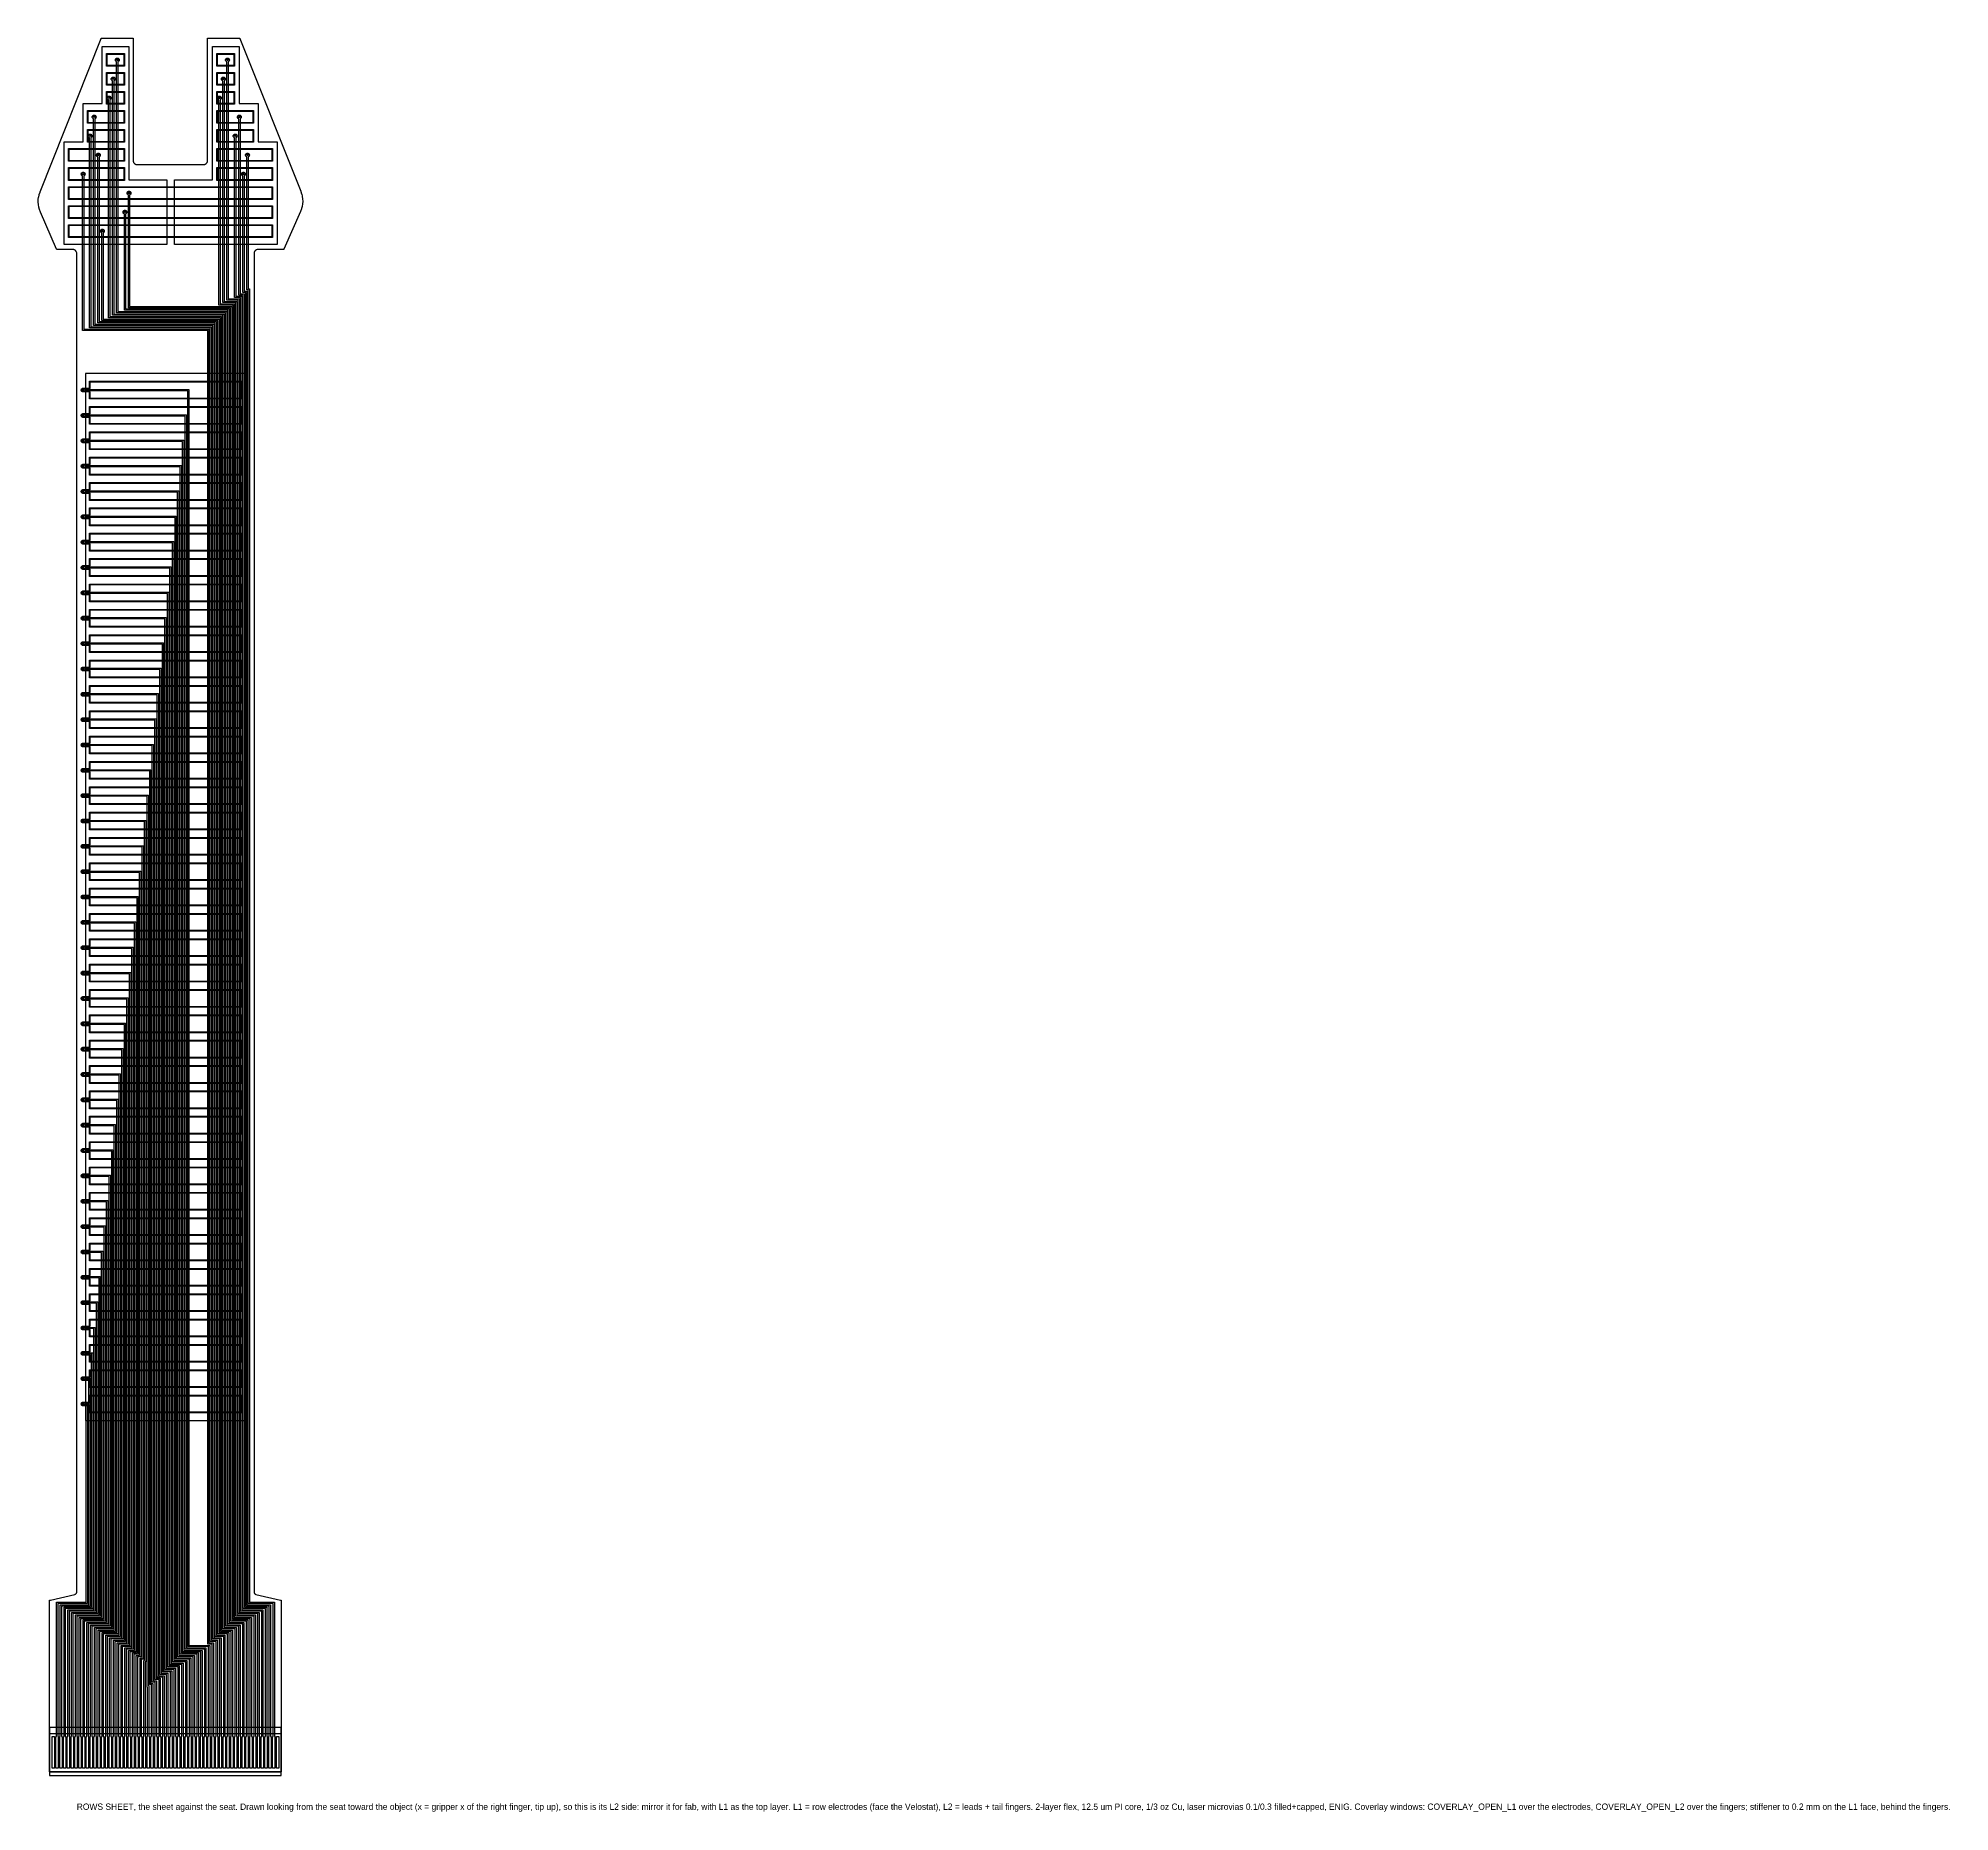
# Model space of a CAD drawing. Header units: millimetres. Extents: x -10 to 140, y -22 to 118.
import ezdxf

# ---------------------------------------------------------------- set-up
doc = ezdxf.new("R2010")
doc.units = ezdxf.units.MM
for name, color, linetype in [('COVERLAY_OPEN_L1', 3, 'Continuous'), ('COVERLAY_OPEN_L2', 4, 'Continuous'), ('CU_L1', 1, 'Continuous'), ('CU_L2', 5, 'Continuous'), ('NOTE', 8, 'Continuous'), ('OUTLINE', 7, 'Continuous'), ('STIFFENER', 8, 'Continuous'), ('VELOSTAT', 2, 'Continuous'), ('VIA', 6, 'Continuous')]:
    doc.layers.add(name, color=color, linetype=linetype)

msp = doc.modelspace()

# ---------------------------------------------------------------- texts
at = {"layer": 'NOTE'}
msp.add_text('ROWS SHEET, the sheet against the seat. Drawn looking from the seat toward the object (x = gripper x of the right finger, tip up), so this is its L2 side: mirror it for fab, with L1 as the top layer. L1 = row electrodes (face the Velostat), L2 = leads + tail fingers. 2-layer flex, 12.5 um PI core, 1/3 oz Cu, laser microvias 0.1/0.3 filled+capped, ENIG. Coverlay windows: COVERLAY_OPEN_L1 over the electrodes, COVERLAY_OPEN_L2 over the fingers; stiffener to 0.2 mm on the L1 face, behind the fingers.', height=0.5, dxfattribs=at).set_placement((-7.46, -21.43))

# ---------------------------------------------------------------- linework, layer by layer
at = {"layer": 'COVERLAY_OPEN_L1'}
for points in [[(-3.75, 116.19), (-5.05, 116.19), (-5.05, 117.09), (-3.75, 117.09), (-3.75, 116.19)], [(4.95, 116.19), (3.65, 116.19), (3.65, 117.09), (4.95, 117.09), (4.95, 116.19)], [(-3.75, 114.69), (-5.05, 114.69), (-5.05, 115.59), (-3.75, 115.59), (-3.75, 114.69)], [(4.95, 114.69), (3.65, 114.69), (3.65, 115.59), (4.95, 115.59), (4.95, 114.69)], [(-3.75, 113.19), (-5.05, 113.19), (-5.05, 114.09), (-3.75, 114.09), (-3.75, 113.19)], [(4.95, 113.19), (3.65, 113.19), (3.65, 114.09), (4.95, 114.09), (4.95, 113.19)], [(-3.75, 111.69), (-6.55, 111.69), (-6.55, 112.59), (-3.75, 112.59), (-3.75, 111.69)], [(6.45, 111.69), (3.65, 111.69), (3.65, 112.59), (6.45, 112.59), (6.45, 111.69)], [(-3.75, 110.19), (-6.55, 110.19), (-6.55, 111.09), (-3.75, 111.09), (-3.75, 110.19)], [(6.45, 110.19), (3.65, 110.19), (3.65, 111.09), (6.45, 111.09), (6.45, 110.19)], [(-3.75, 109.59), (-3.75, 108.69), (-8.05, 108.69), (-8.05, 109.59), (-3.75, 109.59)], [(7.95, 108.69), (3.65, 108.69), (3.65, 109.59), (7.95, 109.59), (7.95, 108.69)], [(-3.75, 107.19), (-8.05, 107.19), (-8.05, 108.09), (-3.75, 108.09), (-3.75, 107.19)], [(7.95, 107.19), (3.65, 107.19), (3.65, 108.09), (7.95, 108.09), (7.95, 107.19)], [(7.95, 105.69), (-8.05, 105.69), (-8.05, 106.59), (7.95, 106.59), (7.95, 105.69)], [(7.95, 104.19), (-8.05, 104.19), (-8.05, 105.09), (7.95, 105.09), (7.95, 104.19)], [(7.95, 102.69), (-8.05, 102.69), (-8.05, 103.59), (7.95, 103.59), (7.95, 102.69)], [(-7.04, 90.54), (-7.04, 90.55), (-7.05, 90.56), (-7.05, 90.58), (-7.05, 90.59), (-7.05, 90.6), (-7.05, 90.62), (-7.04, 90.63), (-7.04, 90.64), (-7.03, 90.65), (-7.02, 90.66), (-7.01, 90.67), (-7, 90.68), (-6.99, 90.68), (-6.98, 90.69), (-6.96, 90.69), (-6.95, 90.69), (-6.46, 90.69), (-6.46, 90.69), (-6.45, 90.69), (-6.45, 90.69), (-6.44, 90.69), (-6.44, 90.7), (-6.43, 90.7), (-6.43, 90.7), (-6.42, 90.7), (-6.42, 90.71), (-6.42, 90.71), (-6.42, 90.72), (-6.41, 90.72), (-6.41, 90.72), (-6.41, 90.73), (-6.41, 90.73), (-6.41, 90.74), (-6.41, 91.24), (5.49, 91.24), (5.49, 89.94), (-6.41, 89.94), (-6.41, 90.44), (-6.41, 90.44), (-6.41, 90.45), (-6.41, 90.45), (-6.41, 90.46), (-6.42, 90.46), (-6.42, 90.47), (-6.42, 90.47), (-6.42, 90.47), (-6.43, 90.48), (-6.43, 90.48), (-6.44, 90.48), (-6.44, 90.49), (-6.45, 90.49), (-6.45, 90.49), (-6.46, 90.49), (-6.46, 90.49), (-6.95, 90.49), (-6.96, 90.49), (-6.98, 90.49), (-6.99, 90.5), (-7, 90.5), (-7.01, 90.51), (-7.02, 90.52), (-7.03, 90.53), (-7.04, 90.54)], [(-7.04, 88.54), (-7.04, 88.55), (-7.05, 88.56), (-7.05, 88.58), (-7.05, 88.59), (-7.05, 88.6), (-7.05, 88.62), (-7.04, 88.63), (-7.04, 88.64), (-7.03, 88.65), (-7.02, 88.66), (-7.01, 88.67), (-7, 88.68), (-6.99, 88.68), (-6.98, 88.69), (-6.96, 88.69), (-6.95, 88.69), (-6.46, 88.69), (-6.46, 88.69), (-6.45, 88.69), (-6.45, 88.69), (-6.44, 88.69), (-6.44, 88.7), (-6.43, 88.7), (-6.43, 88.7), (-6.42, 88.7), (-6.42, 88.71), (-6.42, 88.71), (-6.42, 88.72), (-6.41, 88.72), (-6.41, 88.72), (-6.41, 88.73), (-6.41, 88.73), (-6.41, 88.74), (-6.41, 89.24), (5.49, 89.24), (5.49, 87.94), (-6.41, 87.94), (-6.41, 88.44), (-6.41, 88.44), (-6.41, 88.45), (-6.41, 88.45), (-6.41, 88.46), (-6.42, 88.46), (-6.42, 88.47), (-6.42, 88.47), (-6.42, 88.47), (-6.43, 88.48), (-6.43, 88.48), (-6.44, 88.48), (-6.44, 88.49), (-6.45, 88.49), (-6.45, 88.49), (-6.46, 88.49), (-6.46, 88.49), (-6.95, 88.49), (-6.96, 88.49), (-6.98, 88.49), (-6.99, 88.5), (-7, 88.5), (-7.01, 88.51), (-7.02, 88.52), (-7.03, 88.53), (-7.04, 88.54)], [(-7.04, 86.54), (-7.04, 86.55), (-7.05, 86.56), (-7.05, 86.58), (-7.05, 86.59), (-7.05, 86.6), (-7.05, 86.62), (-7.04, 86.63), (-7.04, 86.64), (-7.03, 86.65), (-7.02, 86.66), (-7.01, 86.67), (-7, 86.68), (-6.99, 86.68), (-6.98, 86.69), (-6.96, 86.69), (-6.95, 86.69), (-6.46, 86.69), (-6.46, 86.69), (-6.45, 86.69), (-6.45, 86.69), (-6.44, 86.69), (-6.44, 86.7), (-6.43, 86.7), (-6.43, 86.7), (-6.42, 86.7), (-6.42, 86.71), (-6.42, 86.71), (-6.42, 86.72), (-6.41, 86.72), (-6.41, 86.72), (-6.41, 86.73), (-6.41, 86.73), (-6.41, 86.74), (-6.41, 87.24), (5.49, 87.24), (5.49, 85.94), (-6.41, 85.94), (-6.41, 86.44), (-6.41, 86.44), (-6.41, 86.45), (-6.41, 86.45), (-6.41, 86.46), (-6.42, 86.46), (-6.42, 86.47), (-6.42, 86.47), (-6.42, 86.47), (-6.43, 86.48), (-6.43, 86.48), (-6.44, 86.48), (-6.44, 86.49), (-6.45, 86.49), (-6.45, 86.49), (-6.46, 86.49), (-6.46, 86.49), (-6.95, 86.49), (-6.96, 86.49), (-6.98, 86.49), (-6.99, 86.5), (-7, 86.5), (-7.01, 86.51), (-7.02, 86.52), (-7.03, 86.53), (-7.04, 86.54)], [(-7.03, 84.53), (-7.04, 84.54), (-7.04, 84.55), (-7.05, 84.56), (-7.05, 84.58), (-7.05, 84.59), (-7.05, 84.6), (-7.05, 84.62), (-7.04, 84.63), (-7.04, 84.64), (-7.03, 84.65), (-7.02, 84.66), (-7.01, 84.67), (-7, 84.68), (-6.99, 84.68), (-6.98, 84.69), (-6.96, 84.69), (-6.95, 84.69), (-6.46, 84.69), (-6.46, 84.69), (-6.45, 84.69), (-6.45, 84.69), (-6.44, 84.69), (-6.44, 84.7), (-6.43, 84.7), (-6.43, 84.7), (-6.42, 84.7), (-6.42, 84.71), (-6.42, 84.71), (-6.42, 84.72), (-6.41, 84.72), (-6.41, 84.72), (-6.41, 84.73), (-6.41, 84.73), (-6.41, 84.74), (-6.41, 85.24), (5.49, 85.24), (5.49, 83.94), (-6.41, 83.94), (-6.41, 84.44), (-6.41, 84.44), (-6.41, 84.45), (-6.41, 84.45), (-6.41, 84.46), (-6.42, 84.46), (-6.42, 84.47), (-6.42, 84.47), (-6.42, 84.47), (-6.43, 84.48), (-6.43, 84.48), (-6.44, 84.48), (-6.44, 84.49), (-6.45, 84.49), (-6.45, 84.49), (-6.46, 84.49), (-6.46, 84.49), (-6.95, 84.49), (-6.96, 84.49), (-6.98, 84.49), (-6.99, 84.5), (-7, 84.5), (-7.01, 84.51), (-7.02, 84.52), (-7.03, 84.53)], [(-7.04, 82.54), (-7.04, 82.55), (-7.05, 82.56), (-7.05, 82.58), (-7.05, 82.59), (-7.05, 82.6), (-7.05, 82.62), (-7.04, 82.63), (-7.04, 82.64), (-7.03, 82.65), (-7.02, 82.66), (-7.01, 82.67), (-7, 82.68), (-6.99, 82.68), (-6.98, 82.69), (-6.96, 82.69), (-6.95, 82.69), (-6.46, 82.69), (-6.46, 82.69), (-6.45, 82.69), (-6.45, 82.69), (-6.44, 82.69), (-6.44, 82.7), (-6.43, 82.7), (-6.43, 82.7), (-6.42, 82.7), (-6.42, 82.71), (-6.42, 82.71), (-6.42, 82.72), (-6.41, 82.72), (-6.41, 82.72), (-6.41, 82.73), (-6.41, 82.73), (-6.41, 82.74), (-6.41, 83.24), (5.49, 83.24), (5.49, 81.94), (-6.41, 81.94), (-6.41, 82.44), (-6.41, 82.44), (-6.41, 82.45), (-6.41, 82.45), (-6.41, 82.46), (-6.42, 82.46), (-6.42, 82.47), (-6.42, 82.47), (-6.42, 82.47), (-6.43, 82.48), (-6.43, 82.48), (-6.44, 82.48), (-6.44, 82.49), (-6.45, 82.49), (-6.45, 82.49), (-6.46, 82.49), (-6.46, 82.49), (-6.95, 82.49), (-6.96, 82.49), (-6.98, 82.49), (-6.99, 82.5), (-7, 82.5), (-7.01, 82.51), (-7.02, 82.52), (-7.03, 82.53), (-7.04, 82.54)], [(-7.04, 80.54), (-7.04, 80.55), (-7.05, 80.56), (-7.05, 80.58), (-7.05, 80.59), (-7.05, 80.6), (-7.05, 80.62), (-7.04, 80.63), (-7.04, 80.64), (-7.03, 80.65), (-7.02, 80.66), (-7.01, 80.67), (-7, 80.68), (-6.99, 80.68), (-6.98, 80.69), (-6.96, 80.69), (-6.95, 80.69), (-6.46, 80.69), (-6.46, 80.69), (-6.45, 80.69), (-6.45, 80.69), (-6.44, 80.69), (-6.44, 80.7), (-6.43, 80.7), (-6.43, 80.7), (-6.42, 80.7), (-6.42, 80.71), (-6.42, 80.71), (-6.42, 80.72), (-6.41, 80.72), (-6.41, 80.72), (-6.41, 80.73), (-6.41, 80.73), (-6.41, 80.74), (-6.41, 81.24), (5.49, 81.24), (5.49, 79.94), (-6.41, 79.94), (-6.41, 80.44), (-6.41, 80.44), (-6.41, 80.45), (-6.41, 80.45), (-6.41, 80.46), (-6.42, 80.46), (-6.42, 80.47), (-6.42, 80.47), (-6.42, 80.47), (-6.43, 80.48), (-6.43, 80.48), (-6.44, 80.48), (-6.44, 80.49), (-6.45, 80.49), (-6.45, 80.49), (-6.46, 80.49), (-6.46, 80.49), (-6.95, 80.49), (-6.96, 80.49), (-6.98, 80.49), (-6.99, 80.5), (-7, 80.5), (-7.01, 80.51), (-7.02, 80.52), (-7.03, 80.53), (-7.04, 80.54)], [(-7.04, 78.54), (-7.04, 78.55), (-7.05, 78.56), (-7.05, 78.58), (-7.05, 78.59), (-7.05, 78.6), (-7.05, 78.62), (-7.04, 78.63), (-7.04, 78.64), (-7.03, 78.65), (-7.02, 78.66), (-7.01, 78.67), (-7, 78.68), (-6.99, 78.68), (-6.98, 78.69), (-6.96, 78.69), (-6.95, 78.69), (-6.46, 78.69), (-6.46, 78.69), (-6.45, 78.69), (-6.45, 78.69), (-6.44, 78.69), (-6.44, 78.7), (-6.43, 78.7), (-6.43, 78.7), (-6.42, 78.7), (-6.42, 78.71), (-6.42, 78.71), (-6.42, 78.72), (-6.41, 78.72), (-6.41, 78.72), (-6.41, 78.73), (-6.41, 78.73), (-6.41, 78.74), (-6.41, 79.24), (5.49, 79.24), (5.49, 77.94), (-6.41, 77.94), (-6.41, 78.44), (-6.41, 78.44), (-6.41, 78.45), (-6.41, 78.45), (-6.41, 78.46), (-6.42, 78.46), (-6.42, 78.47), (-6.42, 78.47), (-6.42, 78.47), (-6.43, 78.48), (-6.43, 78.48), (-6.44, 78.48), (-6.44, 78.49), (-6.45, 78.49), (-6.45, 78.49), (-6.46, 78.49), (-6.46, 78.49), (-6.95, 78.49), (-6.96, 78.49), (-6.98, 78.49), (-6.99, 78.5), (-7, 78.5), (-7.01, 78.51), (-7.02, 78.52), (-7.03, 78.53), (-7.04, 78.54)], [(-7.04, 76.54), (-7.04, 76.55), (-7.05, 76.56), (-7.05, 76.58), (-7.05, 76.59), (-7.05, 76.6), (-7.05, 76.62), (-7.04, 76.63), (-7.04, 76.64), (-7.03, 76.65), (-7.02, 76.66), (-7.01, 76.67), (-7, 76.68), (-6.99, 76.68), (-6.98, 76.69), (-6.96, 76.69), (-6.95, 76.69), (-6.46, 76.69), (-6.46, 76.69), (-6.45, 76.69), (-6.45, 76.69), (-6.44, 76.69), (-6.44, 76.7), (-6.43, 76.7), (-6.43, 76.7), (-6.42, 76.7), (-6.42, 76.71), (-6.42, 76.71), (-6.42, 76.72), (-6.41, 76.72), (-6.41, 76.72), (-6.41, 76.73), (-6.41, 76.73), (-6.41, 76.74), (-6.41, 77.24), (5.49, 77.24), (5.49, 75.94), (-6.41, 75.94), (-6.41, 76.44), (-6.41, 76.44), (-6.41, 76.45), (-6.41, 76.45), (-6.41, 76.46), (-6.42, 76.46), (-6.42, 76.47), (-6.42, 76.47), (-6.42, 76.47), (-6.43, 76.48), (-6.43, 76.48), (-6.44, 76.48), (-6.44, 76.49), (-6.45, 76.49), (-6.45, 76.49), (-6.46, 76.49), (-6.46, 76.49), (-6.95, 76.49), (-6.96, 76.49), (-6.98, 76.49), (-6.99, 76.5), (-7, 76.5), (-7.01, 76.51), (-7.02, 76.52), (-7.03, 76.53), (-7.04, 76.54)], [(-7.04, 74.54), (-7.04, 74.55), (-7.05, 74.56), (-7.05, 74.58), (-7.05, 74.59), (-7.05, 74.6), (-7.05, 74.62), (-7.04, 74.63), (-7.04, 74.64), (-7.03, 74.65), (-7.02, 74.66), (-7.01, 74.67), (-7, 74.68), (-6.99, 74.68), (-6.98, 74.69), (-6.96, 74.69), (-6.95, 74.69), (-6.46, 74.69), (-6.46, 74.69), (-6.45, 74.69), (-6.45, 74.69), (-6.44, 74.69), (-6.44, 74.7), (-6.43, 74.7), (-6.43, 74.7), (-6.42, 74.7), (-6.42, 74.71), (-6.42, 74.71), (-6.42, 74.72), (-6.41, 74.72), (-6.41, 74.72), (-6.41, 74.73), (-6.41, 74.73), (-6.41, 74.74), (-6.41, 75.24), (5.49, 75.24), (5.49, 73.94), (-6.41, 73.94), (-6.41, 74.44), (-6.41, 74.44), (-6.41, 74.45), (-6.41, 74.45), (-6.41, 74.46), (-6.42, 74.46), (-6.42, 74.47), (-6.42, 74.47), (-6.42, 74.47), (-6.43, 74.48), (-6.43, 74.48), (-6.44, 74.48), (-6.44, 74.49), (-6.45, 74.49), (-6.45, 74.49), (-6.46, 74.49), (-6.46, 74.49), (-6.95, 74.49), (-6.96, 74.49), (-6.98, 74.49), (-6.99, 74.5), (-7, 74.5), (-7.01, 74.51), (-7.02, 74.52), (-7.03, 74.53), (-7.04, 74.54)], [(-7.03, 72.53), (-7.04, 72.54), (-7.04, 72.55), (-7.05, 72.56), (-7.05, 72.58), (-7.05, 72.59), (-7.05, 72.6), (-7.05, 72.62), (-7.04, 72.63), (-7.04, 72.64), (-7.03, 72.65), (-7.02, 72.66), (-7.01, 72.67), (-7, 72.68), (-6.99, 72.68), (-6.98, 72.69), (-6.96, 72.69), (-6.95, 72.69), (-6.46, 72.69), (-6.46, 72.69), (-6.45, 72.69), (-6.45, 72.69), (-6.44, 72.69), (-6.44, 72.7), (-6.43, 72.7), (-6.43, 72.7), (-6.42, 72.7), (-6.42, 72.71), (-6.42, 72.71), (-6.42, 72.72), (-6.41, 72.72), (-6.41, 72.72), (-6.41, 72.73), (-6.41, 72.73), (-6.41, 72.74), (-6.41, 73.24), (5.49, 73.24), (5.49, 71.94), (-6.41, 71.94), (-6.41, 72.44), (-6.41, 72.44), (-6.41, 72.45), (-6.41, 72.45), (-6.41, 72.46), (-6.42, 72.46), (-6.42, 72.47), (-6.42, 72.47), (-6.42, 72.47), (-6.43, 72.48), (-6.43, 72.48), (-6.44, 72.48), (-6.44, 72.49), (-6.45, 72.49), (-6.45, 72.49), (-6.46, 72.49), (-6.46, 72.49), (-6.95, 72.49), (-6.96, 72.49), (-6.98, 72.49), (-6.99, 72.5), (-7, 72.5), (-7.01, 72.51), (-7.02, 72.52), (-7.03, 72.53)], [(-7.04, 70.54), (-7.04, 70.55), (-7.05, 70.56), (-7.05, 70.58), (-7.05, 70.59), (-7.05, 70.6), (-7.05, 70.62), (-7.04, 70.63), (-7.04, 70.64), (-7.03, 70.65), (-7.02, 70.66), (-7.01, 70.67), (-7, 70.68), (-6.99, 70.68), (-6.98, 70.69), (-6.96, 70.69), (-6.95, 70.69), (-6.46, 70.69), (-6.46, 70.69), (-6.45, 70.69), (-6.45, 70.69), (-6.44, 70.69), (-6.44, 70.7), (-6.43, 70.7), (-6.43, 70.7), (-6.42, 70.7), (-6.42, 70.71), (-6.42, 70.71), (-6.42, 70.72), (-6.41, 70.72), (-6.41, 70.72), (-6.41, 70.73), (-6.41, 70.73), (-6.41, 70.74), (-6.41, 71.24), (5.49, 71.24), (5.49, 69.94), (-6.41, 69.94), (-6.41, 70.44), (-6.41, 70.44), (-6.41, 70.45), (-6.41, 70.45), (-6.41, 70.46), (-6.42, 70.46), (-6.42, 70.47), (-6.42, 70.47), (-6.42, 70.47), (-6.43, 70.48), (-6.43, 70.48), (-6.44, 70.48), (-6.44, 70.49), (-6.45, 70.49), (-6.45, 70.49), (-6.46, 70.49), (-6.46, 70.49), (-6.95, 70.49), (-6.96, 70.49), (-6.98, 70.49), (-6.99, 70.5), (-7, 70.5), (-7.01, 70.51), (-7.02, 70.52), (-7.03, 70.53), (-7.04, 70.54)], [(-7.04, 68.54), (-7.04, 68.55), (-7.05, 68.56), (-7.05, 68.58), (-7.05, 68.59), (-7.05, 68.6), (-7.05, 68.62), (-7.04, 68.63), (-7.04, 68.64), (-7.03, 68.65), (-7.02, 68.66), (-7.01, 68.67), (-7, 68.68), (-6.99, 68.68), (-6.98, 68.69), (-6.96, 68.69), (-6.95, 68.69), (-6.46, 68.69), (-6.46, 68.69), (-6.45, 68.69), (-6.45, 68.69), (-6.44, 68.69), (-6.44, 68.7), (-6.43, 68.7), (-6.43, 68.7), (-6.42, 68.7), (-6.42, 68.71), (-6.42, 68.71), (-6.42, 68.72), (-6.41, 68.72), (-6.41, 68.72), (-6.41, 68.73), (-6.41, 68.73), (-6.41, 68.74), (-6.41, 69.24), (5.49, 69.24), (5.49, 67.94), (-6.41, 67.94), (-6.41, 68.44), (-6.41, 68.44), (-6.41, 68.45), (-6.41, 68.45), (-6.41, 68.46), (-6.42, 68.46), (-6.42, 68.47), (-6.42, 68.47), (-6.42, 68.47), (-6.43, 68.48), (-6.43, 68.48), (-6.44, 68.48), (-6.44, 68.49), (-6.45, 68.49), (-6.45, 68.49), (-6.46, 68.49), (-6.46, 68.49), (-6.95, 68.49), (-6.96, 68.49), (-6.98, 68.49), (-6.99, 68.5), (-7, 68.5), (-7.01, 68.51), (-7.02, 68.52), (-7.03, 68.53), (-7.04, 68.54)], [(-7.04, 66.54), (-7.04, 66.55), (-7.05, 66.56), (-7.05, 66.58), (-7.05, 66.59), (-7.05, 66.6), (-7.05, 66.62), (-7.04, 66.63), (-7.04, 66.64), (-7.03, 66.65), (-7.02, 66.66), (-7.01, 66.67), (-7, 66.68), (-6.99, 66.68), (-6.98, 66.69), (-6.96, 66.69), (-6.95, 66.69), (-6.46, 66.69), (-6.46, 66.69), (-6.45, 66.69), (-6.45, 66.69), (-6.44, 66.69), (-6.44, 66.7), (-6.43, 66.7), (-6.43, 66.7), (-6.42, 66.7), (-6.42, 66.71), (-6.42, 66.71), (-6.42, 66.72), (-6.41, 66.72), (-6.41, 66.72), (-6.41, 66.73), (-6.41, 66.73), (-6.41, 66.74), (-6.41, 67.24), (5.49, 67.24), (5.49, 65.94), (-6.41, 65.94), (-6.41, 66.44), (-6.41, 66.44), (-6.41, 66.45), (-6.41, 66.45), (-6.41, 66.46), (-6.42, 66.46), (-6.42, 66.47), (-6.42, 66.47), (-6.42, 66.47), (-6.43, 66.48), (-6.43, 66.48), (-6.44, 66.48), (-6.44, 66.49), (-6.45, 66.49), (-6.45, 66.49), (-6.46, 66.49), (-6.46, 66.49), (-6.95, 66.49), (-6.96, 66.49), (-6.98, 66.49), (-6.99, 66.5), (-7, 66.5), (-7.01, 66.51), (-7.02, 66.52), (-7.03, 66.53), (-7.04, 66.54)], [(-7.04, 64.54), (-7.04, 64.55), (-7.05, 64.56), (-7.05, 64.58), (-7.05, 64.59), (-7.05, 64.6), (-7.05, 64.62), (-7.04, 64.63), (-7.04, 64.64), (-7.03, 64.65), (-7.02, 64.66), (-7.01, 64.67), (-7, 64.68), (-6.99, 64.68), (-6.98, 64.69), (-6.96, 64.69), (-6.95, 64.69), (-6.46, 64.69), (-6.46, 64.69), (-6.45, 64.69), (-6.45, 64.69), (-6.44, 64.69), (-6.44, 64.7), (-6.43, 64.7), (-6.43, 64.7), (-6.42, 64.7), (-6.42, 64.71), (-6.42, 64.71), (-6.42, 64.72), (-6.41, 64.72), (-6.41, 64.72), (-6.41, 64.73), (-6.41, 64.73), (-6.41, 64.74), (-6.41, 65.24), (5.49, 65.24), (5.49, 63.94), (-6.41, 63.94), (-6.41, 64.44), (-6.41, 64.44), (-6.41, 64.45), (-6.41, 64.45), (-6.41, 64.46), (-6.42, 64.46), (-6.42, 64.47), (-6.42, 64.47), (-6.42, 64.47), (-6.43, 64.48), (-6.43, 64.48), (-6.44, 64.48), (-6.44, 64.49), (-6.45, 64.49), (-6.45, 64.49), (-6.46, 64.49), (-6.46, 64.49), (-6.95, 64.49), (-6.96, 64.49), (-6.98, 64.49), (-6.99, 64.5), (-7, 64.5), (-7.01, 64.51), (-7.02, 64.52), (-7.03, 64.53), (-7.04, 64.54)], [(-7.04, 62.54), (-7.04, 62.55), (-7.05, 62.56), (-7.05, 62.58), (-7.05, 62.59), (-7.05, 62.6), (-7.05, 62.62), (-7.04, 62.63), (-7.04, 62.64), (-7.03, 62.65), (-7.02, 62.66), (-7.01, 62.67), (-7, 62.68), (-6.99, 62.68), (-6.98, 62.69), (-6.96, 62.69), (-6.95, 62.69), (-6.46, 62.69), (-6.46, 62.69), (-6.45, 62.69), (-6.45, 62.69), (-6.44, 62.69), (-6.44, 62.7), (-6.43, 62.7), (-6.43, 62.7), (-6.42, 62.7), (-6.42, 62.71), (-6.42, 62.71), (-6.42, 62.72), (-6.41, 62.72), (-6.41, 62.72), (-6.41, 62.73), (-6.41, 62.73), (-6.41, 62.74), (-6.41, 63.24), (5.49, 63.24), (5.49, 61.94), (-6.41, 61.94), (-6.41, 62.44), (-6.41, 62.44), (-6.41, 62.45), (-6.41, 62.45), (-6.41, 62.46), (-6.42, 62.46), (-6.42, 62.47), (-6.42, 62.47), (-6.42, 62.47), (-6.43, 62.48), (-6.43, 62.48), (-6.44, 62.48), (-6.44, 62.49), (-6.45, 62.49), (-6.45, 62.49), (-6.46, 62.49), (-6.46, 62.49), (-6.95, 62.49), (-6.96, 62.49), (-6.98, 62.49), (-6.99, 62.5), (-7, 62.5), (-7.01, 62.51), (-7.02, 62.52), (-7.03, 62.53), (-7.04, 62.54)], [(-7.04, 60.54), (-7.04, 60.55), (-7.05, 60.56), (-7.05, 60.58), (-7.05, 60.59), (-7.05, 60.6), (-7.05, 60.62), (-7.04, 60.63), (-7.04, 60.64), (-7.03, 60.65), (-7.02, 60.66), (-7.01, 60.67), (-7, 60.68), (-6.99, 60.68), (-6.98, 60.69), (-6.96, 60.69), (-6.95, 60.69), (-6.46, 60.69), (-6.46, 60.69), (-6.45, 60.69), (-6.45, 60.69), (-6.44, 60.69), (-6.44, 60.7), (-6.43, 60.7), (-6.43, 60.7), (-6.42, 60.7), (-6.42, 60.71), (-6.42, 60.71), (-6.42, 60.72), (-6.41, 60.72), (-6.41, 60.72), (-6.41, 60.73), (-6.41, 60.73), (-6.41, 60.74), (-6.41, 61.24), (5.49, 61.24), (5.49, 59.94), (-6.41, 59.94), (-6.41, 60.44), (-6.41, 60.44), (-6.41, 60.45), (-6.41, 60.45), (-6.41, 60.46), (-6.42, 60.46), (-6.42, 60.47), (-6.42, 60.47), (-6.42, 60.47), (-6.43, 60.48), (-6.43, 60.48), (-6.44, 60.48), (-6.44, 60.49), (-6.45, 60.49), (-6.45, 60.49), (-6.46, 60.49), (-6.46, 60.49), (-6.95, 60.49), (-6.96, 60.49), (-6.98, 60.49), (-6.99, 60.5), (-7, 60.5), (-7.01, 60.51), (-7.02, 60.52), (-7.03, 60.53), (-7.04, 60.54)], [(-7.04, 58.54), (-7.04, 58.55), (-7.05, 58.56), (-7.05, 58.58), (-7.05, 58.59), (-7.05, 58.6), (-7.05, 58.62), (-7.04, 58.63), (-7.04, 58.64), (-7.03, 58.65), (-7.02, 58.66), (-7.01, 58.67), (-7, 58.68), (-6.99, 58.68), (-6.98, 58.69), (-6.96, 58.69), (-6.95, 58.69), (-6.46, 58.69), (-6.46, 58.69), (-6.45, 58.69), (-6.45, 58.69), (-6.44, 58.69), (-6.44, 58.7), (-6.43, 58.7), (-6.43, 58.7), (-6.42, 58.7), (-6.42, 58.71), (-6.42, 58.71), (-6.42, 58.72), (-6.41, 58.72), (-6.41, 58.72), (-6.41, 58.73), (-6.41, 58.73), (-6.41, 58.74), (-6.41, 59.24), (5.49, 59.24), (5.49, 57.94), (-6.41, 57.94), (-6.41, 58.44), (-6.41, 58.44), (-6.41, 58.45), (-6.41, 58.45), (-6.41, 58.46), (-6.42, 58.46), (-6.42, 58.47), (-6.42, 58.47), (-6.42, 58.47), (-6.43, 58.48), (-6.43, 58.48), (-6.44, 58.48), (-6.44, 58.49), (-6.45, 58.49), (-6.45, 58.49), (-6.46, 58.49), (-6.46, 58.49), (-6.95, 58.49), (-6.96, 58.49), (-6.98, 58.49), (-6.99, 58.5), (-7, 58.5), (-7.01, 58.51), (-7.02, 58.52), (-7.03, 58.53), (-7.04, 58.54)], [(-7.04, 56.54), (-7.04, 56.55), (-7.05, 56.56), (-7.05, 56.58), (-7.05, 56.59), (-7.05, 56.6), (-7.05, 56.62), (-7.04, 56.63), (-7.04, 56.64), (-7.03, 56.65), (-7.02, 56.66), (-7.01, 56.67), (-7, 56.68), (-6.99, 56.68), (-6.98, 56.69), (-6.96, 56.69), (-6.95, 56.69), (-6.46, 56.69), (-6.46, 56.69), (-6.45, 56.69), (-6.45, 56.69), (-6.44, 56.69), (-6.44, 56.7), (-6.43, 56.7), (-6.43, 56.7), (-6.42, 56.7), (-6.42, 56.71), (-6.42, 56.71), (-6.42, 56.72), (-6.41, 56.72), (-6.41, 56.72), (-6.41, 56.73), (-6.41, 56.73), (-6.41, 56.74), (-6.41, 57.24), (5.49, 57.24), (5.49, 55.94), (-6.41, 55.94), (-6.41, 56.44), (-6.41, 56.44), (-6.41, 56.45), (-6.41, 56.45), (-6.41, 56.46), (-6.42, 56.46), (-6.42, 56.47), (-6.42, 56.47), (-6.42, 56.47), (-6.43, 56.48), (-6.43, 56.48), (-6.44, 56.48), (-6.44, 56.49), (-6.45, 56.49), (-6.45, 56.49), (-6.46, 56.49), (-6.46, 56.49), (-6.95, 56.49), (-6.96, 56.49), (-6.98, 56.49), (-6.99, 56.5), (-7, 56.5), (-7.01, 56.51), (-7.02, 56.52), (-7.03, 56.53), (-7.04, 56.54)], [(-7.04, 54.54), (-7.04, 54.55), (-7.05, 54.56), (-7.05, 54.58), (-7.05, 54.59), (-7.05, 54.6), (-7.05, 54.62), (-7.04, 54.63), (-7.04, 54.64), (-7.03, 54.65), (-7.02, 54.66), (-7.01, 54.67), (-7, 54.68), (-6.99, 54.68), (-6.98, 54.69), (-6.96, 54.69), (-6.95, 54.69), (-6.46, 54.69), (-6.46, 54.69), (-6.45, 54.69), (-6.45, 54.69), (-6.44, 54.69), (-6.44, 54.7), (-6.43, 54.7), (-6.43, 54.7), (-6.42, 54.7), (-6.42, 54.71), (-6.42, 54.71), (-6.42, 54.72), (-6.41, 54.72), (-6.41, 54.72), (-6.41, 54.73), (-6.41, 54.73), (-6.41, 54.74), (-6.41, 55.24), (5.49, 55.24), (5.49, 53.94), (-6.41, 53.94), (-6.41, 54.44), (-6.41, 54.44), (-6.41, 54.45), (-6.41, 54.45), (-6.41, 54.46), (-6.42, 54.46), (-6.42, 54.47), (-6.42, 54.47), (-6.42, 54.47), (-6.43, 54.48), (-6.43, 54.48), (-6.44, 54.48), (-6.44, 54.49), (-6.45, 54.49), (-6.45, 54.49), (-6.46, 54.49), (-6.46, 54.49), (-6.95, 54.49), (-6.96, 54.49), (-6.98, 54.49), (-6.99, 54.5), (-7, 54.5), (-7.01, 54.51), (-7.02, 54.52), (-7.03, 54.53), (-7.04, 54.54)], [(-7.04, 52.54), (-7.04, 52.55), (-7.05, 52.56), (-7.05, 52.58), (-7.05, 52.59), (-7.05, 52.6), (-7.05, 52.62), (-7.04, 52.63), (-7.04, 52.64), (-7.03, 52.65), (-7.02, 52.66), (-7.01, 52.67), (-7, 52.68), (-6.99, 52.68), (-6.98, 52.69), (-6.96, 52.69), (-6.95, 52.69), (-6.46, 52.69), (-6.46, 52.69), (-6.45, 52.69), (-6.45, 52.69), (-6.44, 52.69), (-6.44, 52.7), (-6.43, 52.7), (-6.43, 52.7), (-6.42, 52.7), (-6.42, 52.71), (-6.42, 52.71), (-6.42, 52.72), (-6.41, 52.72), (-6.41, 52.72), (-6.41, 52.73), (-6.41, 52.73), (-6.41, 52.74), (-6.41, 53.24), (5.49, 53.24), (5.49, 51.94), (-6.41, 51.94), (-6.41, 52.44), (-6.41, 52.44), (-6.41, 52.45), (-6.41, 52.45), (-6.41, 52.46), (-6.42, 52.46), (-6.42, 52.47), (-6.42, 52.47), (-6.42, 52.47), (-6.43, 52.48), (-6.43, 52.48), (-6.44, 52.48), (-6.44, 52.49), (-6.45, 52.49), (-6.45, 52.49), (-6.46, 52.49), (-6.46, 52.49), (-6.95, 52.49), (-6.96, 52.49), (-6.98, 52.49), (-6.99, 52.5), (-7, 52.5), (-7.01, 52.51), (-7.02, 52.52), (-7.03, 52.53), (-7.04, 52.54)], [(-7.04, 50.54), (-7.04, 50.55), (-7.05, 50.56), (-7.05, 50.58), (-7.05, 50.59), (-7.05, 50.6), (-7.05, 50.62), (-7.04, 50.63), (-7.04, 50.64), (-7.03, 50.65), (-7.02, 50.66), (-7.01, 50.67), (-7, 50.68), (-6.99, 50.68), (-6.98, 50.69), (-6.96, 50.69), (-6.95, 50.69), (-6.46, 50.69), (-6.46, 50.69), (-6.45, 50.69), (-6.45, 50.69), (-6.44, 50.69), (-6.44, 50.7), (-6.43, 50.7), (-6.43, 50.7), (-6.42, 50.7), (-6.42, 50.71), (-6.42, 50.71), (-6.42, 50.72), (-6.41, 50.72), (-6.41, 50.72), (-6.41, 50.73), (-6.41, 50.73), (-6.41, 50.74), (-6.41, 51.24), (5.49, 51.24), (5.49, 49.94), (-6.41, 49.94), (-6.41, 50.44), (-6.41, 50.44), (-6.41, 50.45), (-6.41, 50.45), (-6.41, 50.46), (-6.42, 50.46), (-6.42, 50.47), (-6.42, 50.47), (-6.42, 50.47), (-6.43, 50.48), (-6.43, 50.48), (-6.44, 50.48), (-6.44, 50.49), (-6.45, 50.49), (-6.45, 50.49), (-6.46, 50.49), (-6.46, 50.49), (-6.95, 50.49), (-6.96, 50.49), (-6.98, 50.49), (-6.99, 50.5), (-7, 50.5), (-7.01, 50.51), (-7.02, 50.52), (-7.03, 50.53), (-7.04, 50.54)], [(-7.04, 48.54), (-7.04, 48.55), (-7.05, 48.56), (-7.05, 48.58), (-7.05, 48.59), (-7.05, 48.6), (-7.05, 48.62), (-7.04, 48.63), (-7.04, 48.64), (-7.03, 48.65), (-7.02, 48.66), (-7.01, 48.67), (-7, 48.68), (-6.99, 48.68), (-6.98, 48.69), (-6.96, 48.69), (-6.95, 48.69), (-6.46, 48.69), (-6.46, 48.69), (-6.45, 48.69), (-6.45, 48.69), (-6.44, 48.69), (-6.44, 48.7), (-6.43, 48.7), (-6.43, 48.7), (-6.42, 48.7), (-6.42, 48.71), (-6.42, 48.71), (-6.42, 48.72), (-6.41, 48.72), (-6.41, 48.72), (-6.41, 48.73), (-6.41, 48.73), (-6.41, 48.74), (-6.41, 49.24), (5.49, 49.24), (5.49, 47.94), (-6.41, 47.94), (-6.41, 48.44), (-6.41, 48.44), (-6.41, 48.45), (-6.41, 48.45), (-6.41, 48.46), (-6.42, 48.46), (-6.42, 48.47), (-6.42, 48.47), (-6.42, 48.47), (-6.43, 48.48), (-6.43, 48.48), (-6.44, 48.48), (-6.44, 48.49), (-6.45, 48.49), (-6.45, 48.49), (-6.46, 48.49), (-6.46, 48.49), (-6.95, 48.49), (-6.96, 48.49), (-6.98, 48.49), (-6.99, 48.5), (-7, 48.5), (-7.01, 48.51), (-7.02, 48.52), (-7.03, 48.53), (-7.04, 48.54)], [(-7.04, 46.54), (-7.04, 46.55), (-7.05, 46.56), (-7.05, 46.58), (-7.05, 46.59), (-7.05, 46.6), (-7.05, 46.62), (-7.04, 46.63), (-7.04, 46.64), (-7.03, 46.65), (-7.02, 46.66), (-7.01, 46.67), (-7, 46.68), (-6.99, 46.68), (-6.98, 46.69), (-6.96, 46.69), (-6.95, 46.69), (-6.46, 46.69), (-6.46, 46.69), (-6.45, 46.69), (-6.45, 46.69), (-6.44, 46.69), (-6.44, 46.7), (-6.43, 46.7), (-6.43, 46.7), (-6.42, 46.7), (-6.42, 46.71), (-6.42, 46.71), (-6.42, 46.72), (-6.41, 46.72), (-6.41, 46.72), (-6.41, 46.73), (-6.41, 46.73), (-6.41, 46.74), (-6.41, 47.24), (5.49, 47.24), (5.49, 45.94), (-6.41, 45.94), (-6.41, 46.44), (-6.41, 46.44), (-6.41, 46.45), (-6.41, 46.45), (-6.41, 46.46), (-6.42, 46.46), (-6.42, 46.47), (-6.42, 46.47), (-6.42, 46.47), (-6.43, 46.48), (-6.43, 46.48), (-6.44, 46.48), (-6.44, 46.49), (-6.45, 46.49), (-6.45, 46.49), (-6.46, 46.49), (-6.46, 46.49), (-6.95, 46.49), (-6.96, 46.49), (-6.98, 46.49), (-6.99, 46.5), (-7, 46.5), (-7.01, 46.51), (-7.02, 46.52), (-7.03, 46.53), (-7.04, 46.54)], [(-7.04, 44.54), (-7.04, 44.55), (-7.05, 44.56), (-7.05, 44.58), (-7.05, 44.59), (-7.05, 44.6), (-7.05, 44.62), (-7.04, 44.63), (-7.04, 44.64), (-7.03, 44.65), (-7.02, 44.66), (-7.01, 44.67), (-7, 44.68), (-6.99, 44.68), (-6.98, 44.69), (-6.96, 44.69), (-6.95, 44.69), (-6.46, 44.69), (-6.46, 44.69), (-6.45, 44.69), (-6.45, 44.69), (-6.44, 44.69), (-6.44, 44.7), (-6.43, 44.7), (-6.43, 44.7), (-6.42, 44.7), (-6.42, 44.71), (-6.42, 44.71), (-6.42, 44.72), (-6.41, 44.72), (-6.41, 44.72), (-6.41, 44.73), (-6.41, 44.73), (-6.41, 44.74), (-6.41, 45.24), (5.49, 45.24), (5.49, 43.94), (-6.41, 43.94), (-6.41, 44.44), (-6.41, 44.44), (-6.41, 44.45), (-6.41, 44.45), (-6.41, 44.46), (-6.42, 44.46), (-6.42, 44.47), (-6.42, 44.47), (-6.42, 44.47), (-6.43, 44.48), (-6.43, 44.48), (-6.44, 44.48), (-6.44, 44.49), (-6.45, 44.49), (-6.45, 44.49), (-6.46, 44.49), (-6.46, 44.49), (-6.95, 44.49), (-6.96, 44.49), (-6.98, 44.49), (-6.99, 44.5), (-7, 44.5), (-7.01, 44.51), (-7.02, 44.52), (-7.03, 44.53), (-7.04, 44.54)], [(-7.04, 42.54), (-7.04, 42.55), (-7.05, 42.56), (-7.05, 42.58), (-7.05, 42.59), (-7.05, 42.6), (-7.05, 42.62), (-7.04, 42.63), (-7.04, 42.64), (-7.03, 42.65), (-7.02, 42.66), (-7.01, 42.67), (-7, 42.68), (-6.99, 42.68), (-6.98, 42.69), (-6.96, 42.69), (-6.95, 42.69), (-6.46, 42.69), (-6.46, 42.69), (-6.45, 42.69), (-6.45, 42.69), (-6.44, 42.69), (-6.44, 42.7), (-6.43, 42.7), (-6.43, 42.7), (-6.42, 42.7), (-6.42, 42.71), (-6.42, 42.71), (-6.42, 42.72), (-6.41, 42.72), (-6.41, 42.72), (-6.41, 42.73), (-6.41, 42.73), (-6.41, 42.74), (-6.41, 43.24), (5.49, 43.24), (5.49, 41.94), (-6.41, 41.94), (-6.41, 42.44), (-6.41, 42.44), (-6.41, 42.45), (-6.41, 42.45), (-6.41, 42.46), (-6.42, 42.46), (-6.42, 42.47), (-6.42, 42.47), (-6.42, 42.47), (-6.43, 42.48), (-6.43, 42.48), (-6.44, 42.48), (-6.44, 42.49), (-6.45, 42.49), (-6.45, 42.49), (-6.46, 42.49), (-6.46, 42.49), (-6.95, 42.49), (-6.96, 42.49), (-6.98, 42.49), (-6.99, 42.5), (-7, 42.5), (-7.01, 42.51), (-7.02, 42.52), (-7.03, 42.53), (-7.04, 42.54)], [(-7.03, 40.53), (-7.04, 40.54), (-7.04, 40.55), (-7.05, 40.56), (-7.05, 40.58), (-7.05, 40.59), (-7.05, 40.6), (-7.05, 40.62), (-7.04, 40.63), (-7.04, 40.64), (-7.03, 40.65), (-7.02, 40.66), (-7.01, 40.67), (-7, 40.68), (-6.99, 40.68), (-6.98, 40.69), (-6.96, 40.69), (-6.95, 40.69), (-6.46, 40.69), (-6.46, 40.69), (-6.45, 40.69), (-6.45, 40.69), (-6.44, 40.69), (-6.44, 40.7), (-6.43, 40.7), (-6.43, 40.7), (-6.42, 40.7), (-6.42, 40.71), (-6.42, 40.71), (-6.42, 40.72), (-6.41, 40.72), (-6.41, 40.72), (-6.41, 40.73), (-6.41, 40.73), (-6.41, 40.74), (-6.41, 41.24), (5.49, 41.24), (5.49, 39.94), (-6.41, 39.94), (-6.41, 40.44), (-6.41, 40.44), (-6.41, 40.45), (-6.41, 40.45), (-6.41, 40.46), (-6.42, 40.46), (-6.42, 40.47), (-6.42, 40.47), (-6.42, 40.47), (-6.43, 40.48), (-6.43, 40.48), (-6.44, 40.48), (-6.44, 40.49), (-6.45, 40.49), (-6.45, 40.49), (-6.46, 40.49), (-6.46, 40.49), (-6.95, 40.49), (-6.96, 40.49), (-6.98, 40.49), (-6.99, 40.5), (-7, 40.5), (-7.01, 40.51), (-7.02, 40.52), (-7.03, 40.53)], [(-7.04, 38.54), (-7.04, 38.55), (-7.05, 38.56), (-7.05, 38.58), (-7.05, 38.59), (-7.05, 38.6), (-7.05, 38.62), (-7.04, 38.63), (-7.04, 38.64), (-7.03, 38.65), (-7.02, 38.66), (-7.01, 38.67), (-7, 38.68), (-6.99, 38.68), (-6.98, 38.69), (-6.96, 38.69), (-6.95, 38.69), (-6.46, 38.69), (-6.46, 38.69), (-6.45, 38.69), (-6.45, 38.69), (-6.44, 38.69), (-6.44, 38.7), (-6.43, 38.7), (-6.43, 38.7), (-6.42, 38.7), (-6.42, 38.71), (-6.42, 38.71), (-6.42, 38.72), (-6.41, 38.72), (-6.41, 38.72), (-6.41, 38.73), (-6.41, 38.73), (-6.41, 38.74), (-6.41, 39.24), (5.49, 39.24), (5.49, 37.94), (-6.41, 37.94), (-6.41, 38.44), (-6.41, 38.44), (-6.41, 38.45), (-6.41, 38.45), (-6.41, 38.46), (-6.42, 38.46), (-6.42, 38.47), (-6.42, 38.47), (-6.42, 38.47), (-6.43, 38.48), (-6.43, 38.48), (-6.44, 38.48), (-6.44, 38.49), (-6.45, 38.49), (-6.45, 38.49), (-6.46, 38.49), (-6.46, 38.49), (-6.95, 38.49), (-6.96, 38.49), (-6.98, 38.49), (-6.99, 38.5), (-7, 38.5), (-7.01, 38.51), (-7.02, 38.52), (-7.03, 38.53), (-7.04, 38.54)], [(-7.04, 36.54), (-7.04, 36.55), (-7.05, 36.56), (-7.05, 36.58), (-7.05, 36.59), (-7.05, 36.6), (-7.05, 36.62), (-7.04, 36.63), (-7.04, 36.64), (-7.03, 36.65), (-7.02, 36.66), (-7.01, 36.67), (-7, 36.68), (-6.99, 36.68), (-6.98, 36.69), (-6.96, 36.69), (-6.95, 36.69), (-6.46, 36.69), (-6.46, 36.69), (-6.45, 36.69), (-6.45, 36.69), (-6.44, 36.69), (-6.44, 36.7), (-6.43, 36.7), (-6.43, 36.7), (-6.42, 36.7), (-6.42, 36.71), (-6.42, 36.71), (-6.42, 36.72), (-6.41, 36.72), (-6.41, 36.72), (-6.41, 36.73), (-6.41, 36.73), (-6.41, 36.74), (-6.41, 37.24), (5.49, 37.24), (5.49, 35.94), (-6.41, 35.94), (-6.41, 36.44), (-6.41, 36.44), (-6.41, 36.45), (-6.41, 36.45), (-6.41, 36.46), (-6.42, 36.46), (-6.42, 36.47), (-6.42, 36.47), (-6.42, 36.47), (-6.43, 36.48), (-6.43, 36.48), (-6.44, 36.48), (-6.44, 36.49), (-6.45, 36.49), (-6.45, 36.49), (-6.46, 36.49), (-6.46, 36.49), (-6.95, 36.49), (-6.96, 36.49), (-6.98, 36.49), (-6.99, 36.5), (-7, 36.5), (-7.01, 36.51), (-7.02, 36.52), (-7.03, 36.53), (-7.04, 36.54)], [(-7.04, 34.54), (-7.04, 34.55), (-7.05, 34.56), (-7.05, 34.58), (-7.05, 34.59), (-7.05, 34.6), (-7.05, 34.62), (-7.04, 34.63), (-7.04, 34.64), (-7.03, 34.65), (-7.02, 34.66), (-7.01, 34.67), (-7, 34.68), (-6.99, 34.68), (-6.98, 34.69), (-6.96, 34.69), (-6.95, 34.69), (-6.46, 34.69), (-6.46, 34.69), (-6.45, 34.69), (-6.45, 34.69), (-6.44, 34.69), (-6.44, 34.7), (-6.43, 34.7), (-6.43, 34.7), (-6.42, 34.7), (-6.42, 34.71), (-6.42, 34.71), (-6.42, 34.72), (-6.41, 34.72), (-6.41, 34.72), (-6.41, 34.73), (-6.41, 34.73), (-6.41, 34.74), (-6.41, 35.24), (5.49, 35.24), (5.49, 33.94), (-6.41, 33.94), (-6.41, 34.44), (-6.41, 34.44), (-6.41, 34.45), (-6.41, 34.45), (-6.41, 34.46), (-6.42, 34.46), (-6.42, 34.47), (-6.42, 34.47), (-6.42, 34.47), (-6.43, 34.48), (-6.43, 34.48), (-6.44, 34.48), (-6.44, 34.49), (-6.45, 34.49), (-6.45, 34.49), (-6.46, 34.49), (-6.46, 34.49), (-6.95, 34.49), (-6.96, 34.49), (-6.98, 34.49), (-6.99, 34.5), (-7, 34.5), (-7.01, 34.51), (-7.02, 34.52), (-7.03, 34.53), (-7.04, 34.54)], [(-7.04, 32.54), (-7.04, 32.55), (-7.05, 32.56), (-7.05, 32.58), (-7.05, 32.59), (-7.05, 32.6), (-7.05, 32.62), (-7.04, 32.63), (-7.04, 32.64), (-7.03, 32.65), (-7.02, 32.66), (-7.01, 32.67), (-7, 32.68), (-6.99, 32.68), (-6.98, 32.69), (-6.96, 32.69), (-6.95, 32.69), (-6.46, 32.69), (-6.46, 32.69), (-6.45, 32.69), (-6.45, 32.69), (-6.44, 32.69), (-6.44, 32.7), (-6.43, 32.7), (-6.43, 32.7), (-6.42, 32.7), (-6.42, 32.71), (-6.42, 32.71), (-6.42, 32.72), (-6.41, 32.72), (-6.41, 32.72), (-6.41, 32.73), (-6.41, 32.73), (-6.41, 32.74), (-6.41, 33.24), (5.49, 33.24), (5.49, 31.94), (-6.41, 31.94), (-6.41, 32.44), (-6.41, 32.44), (-6.41, 32.45), (-6.41, 32.45), (-6.41, 32.46), (-6.42, 32.46), (-6.42, 32.47), (-6.42, 32.47), (-6.42, 32.47), (-6.43, 32.48), (-6.43, 32.48), (-6.44, 32.48), (-6.44, 32.49), (-6.45, 32.49), (-6.45, 32.49), (-6.46, 32.49), (-6.46, 32.49), (-6.95, 32.49), (-6.96, 32.49), (-6.98, 32.49), (-6.99, 32.5), (-7, 32.5), (-7.01, 32.51), (-7.02, 32.52), (-7.03, 32.53), (-7.04, 32.54)], [(-7.03, 30.53), (-7.04, 30.54), (-7.04, 30.55), (-7.05, 30.56), (-7.05, 30.58), (-7.05, 30.59), (-7.05, 30.6), (-7.05, 30.62), (-7.04, 30.63), (-7.04, 30.64), (-7.03, 30.65), (-7.02, 30.66), (-7.01, 30.67), (-7, 30.68), (-6.99, 30.68), (-6.98, 30.69), (-6.96, 30.69), (-6.95, 30.69), (-6.46, 30.69), (-6.46, 30.69), (-6.45, 30.69), (-6.45, 30.69), (-6.44, 30.69), (-6.44, 30.7), (-6.43, 30.7), (-6.43, 30.7), (-6.42, 30.7), (-6.42, 30.71), (-6.42, 30.71), (-6.42, 30.72), (-6.41, 30.72), (-6.41, 30.72), (-6.41, 30.73), (-6.41, 30.73), (-6.41, 30.74), (-6.41, 31.24), (5.49, 31.24), (5.49, 29.94), (-6.41, 29.94), (-6.41, 30.44), (-6.41, 30.44), (-6.41, 30.45), (-6.41, 30.45), (-6.41, 30.46), (-6.42, 30.46), (-6.42, 30.47), (-6.42, 30.47), (-6.42, 30.47), (-6.43, 30.48), (-6.43, 30.48), (-6.44, 30.48), (-6.44, 30.49), (-6.45, 30.49), (-6.45, 30.49), (-6.46, 30.49), (-6.46, 30.49), (-6.95, 30.49), (-6.96, 30.49), (-6.98, 30.49), (-6.99, 30.5), (-7, 30.5), (-7.01, 30.51), (-7.02, 30.52), (-7.03, 30.53)], [(-7.04, 28.54), (-7.04, 28.55), (-7.05, 28.56), (-7.05, 28.58), (-7.05, 28.59), (-7.05, 28.6), (-7.05, 28.62), (-7.04, 28.63), (-7.04, 28.64), (-7.03, 28.65), (-7.02, 28.66), (-7.01, 28.67), (-7, 28.68), (-6.99, 28.68), (-6.98, 28.69), (-6.96, 28.69), (-6.95, 28.69), (-6.46, 28.69), (-6.46, 28.69), (-6.45, 28.69), (-6.45, 28.69), (-6.44, 28.69), (-6.44, 28.7), (-6.43, 28.7), (-6.43, 28.7), (-6.42, 28.7), (-6.42, 28.71), (-6.42, 28.71), (-6.42, 28.72), (-6.41, 28.72), (-6.41, 28.72), (-6.41, 28.73), (-6.41, 28.73), (-6.41, 28.74), (-6.41, 29.24), (5.49, 29.24), (5.49, 27.94), (-6.41, 27.94), (-6.41, 28.44), (-6.41, 28.44), (-6.41, 28.45), (-6.41, 28.45), (-6.41, 28.46), (-6.42, 28.46), (-6.42, 28.47), (-6.42, 28.47), (-6.42, 28.47), (-6.43, 28.48), (-6.43, 28.48), (-6.44, 28.48), (-6.44, 28.49), (-6.45, 28.49), (-6.45, 28.49), (-6.46, 28.49), (-6.46, 28.49), (-6.95, 28.49), (-6.96, 28.49), (-6.98, 28.49), (-6.99, 28.5), (-7, 28.5), (-7.01, 28.51), (-7.02, 28.52), (-7.03, 28.53), (-7.04, 28.54)], [(-7.04, 26.54), (-7.04, 26.55), (-7.05, 26.56), (-7.05, 26.58), (-7.05, 26.59), (-7.05, 26.6), (-7.05, 26.62), (-7.04, 26.63), (-7.04, 26.64), (-7.03, 26.65), (-7.02, 26.66), (-7.01, 26.67), (-7, 26.68), (-6.99, 26.68), (-6.98, 26.69), (-6.96, 26.69), (-6.95, 26.69), (-6.46, 26.69), (-6.46, 26.69), (-6.45, 26.69), (-6.45, 26.69), (-6.44, 26.69), (-6.44, 26.7), (-6.43, 26.7), (-6.43, 26.7), (-6.42, 26.7), (-6.42, 26.71), (-6.42, 26.71), (-6.42, 26.72), (-6.41, 26.72), (-6.41, 26.72), (-6.41, 26.73), (-6.41, 26.73), (-6.41, 26.74), (-6.41, 27.24), (5.49, 27.24), (5.49, 25.94), (-6.41, 25.94), (-6.41, 26.44), (-6.41, 26.44), (-6.41, 26.45), (-6.41, 26.45), (-6.41, 26.46), (-6.42, 26.46), (-6.42, 26.47), (-6.42, 26.47), (-6.42, 26.47), (-6.43, 26.48), (-6.43, 26.48), (-6.44, 26.48), (-6.44, 26.49), (-6.45, 26.49), (-6.45, 26.49), (-6.46, 26.49), (-6.46, 26.49), (-6.95, 26.49), (-6.96, 26.49), (-6.98, 26.49), (-6.99, 26.5), (-7, 26.5), (-7.01, 26.51), (-7.02, 26.52), (-7.03, 26.53), (-7.04, 26.54)], [(-7.04, 24.54), (-7.04, 24.55), (-7.05, 24.56), (-7.05, 24.58), (-7.05, 24.59), (-7.05, 24.6), (-7.05, 24.62), (-7.04, 24.63), (-7.04, 24.64), (-7.03, 24.65), (-7.02, 24.66), (-7.01, 24.67), (-7, 24.68), (-6.99, 24.68), (-6.98, 24.69), (-6.96, 24.69), (-6.95, 24.69), (-6.46, 24.69), (-6.46, 24.69), (-6.45, 24.69), (-6.45, 24.69), (-6.44, 24.69), (-6.44, 24.7), (-6.43, 24.7), (-6.43, 24.7), (-6.42, 24.7), (-6.42, 24.71), (-6.42, 24.71), (-6.42, 24.72), (-6.41, 24.72), (-6.41, 24.72), (-6.41, 24.73), (-6.41, 24.73), (-6.41, 24.74), (-6.41, 25.24), (5.49, 25.24), (5.49, 23.94), (-6.41, 23.94), (-6.41, 24.44), (-6.41, 24.44), (-6.41, 24.45), (-6.41, 24.45), (-6.41, 24.46), (-6.42, 24.46), (-6.42, 24.47), (-6.42, 24.47), (-6.42, 24.47), (-6.43, 24.48), (-6.43, 24.48), (-6.44, 24.48), (-6.44, 24.49), (-6.45, 24.49), (-6.45, 24.49), (-6.46, 24.49), (-6.46, 24.49), (-6.95, 24.49), (-6.96, 24.49), (-6.98, 24.49), (-6.99, 24.5), (-7, 24.5), (-7.01, 24.51), (-7.02, 24.52), (-7.03, 24.53), (-7.04, 24.54)], [(-7.04, 22.54), (-7.04, 22.55), (-7.05, 22.56), (-7.05, 22.58), (-7.05, 22.59), (-7.05, 22.6), (-7.05, 22.62), (-7.04, 22.63), (-7.04, 22.64), (-7.03, 22.65), (-7.02, 22.66), (-7.01, 22.67), (-7, 22.68), (-6.99, 22.68), (-6.98, 22.69), (-6.96, 22.69), (-6.95, 22.69), (-6.46, 22.69), (-6.46, 22.69), (-6.45, 22.69), (-6.45, 22.69), (-6.44, 22.69), (-6.44, 22.7), (-6.43, 22.7), (-6.43, 22.7), (-6.42, 22.7), (-6.42, 22.71), (-6.42, 22.71), (-6.42, 22.72), (-6.41, 22.72), (-6.41, 22.72), (-6.41, 22.73), (-6.41, 22.73), (-6.41, 22.74), (-6.41, 23.24), (5.49, 23.24), (5.49, 21.94), (-6.41, 21.94), (-6.41, 22.44), (-6.41, 22.44), (-6.41, 22.45), (-6.41, 22.45), (-6.41, 22.46), (-6.42, 22.46), (-6.42, 22.47), (-6.42, 22.47), (-6.42, 22.47), (-6.43, 22.48), (-6.43, 22.48), (-6.44, 22.48), (-6.44, 22.49), (-6.45, 22.49), (-6.45, 22.49), (-6.46, 22.49), (-6.46, 22.49), (-6.95, 22.49), (-6.96, 22.49), (-6.98, 22.49), (-6.99, 22.5), (-7, 22.5), (-7.01, 22.51), (-7.02, 22.52), (-7.03, 22.53), (-7.04, 22.54)], [(-7.04, 20.54), (-7.04, 20.55), (-7.05, 20.56), (-7.05, 20.58), (-7.05, 20.59), (-7.05, 20.6), (-7.05, 20.62), (-7.04, 20.63), (-7.04, 20.64), (-7.03, 20.65), (-7.02, 20.66), (-7.01, 20.67), (-7, 20.68), (-6.99, 20.68), (-6.98, 20.69), (-6.96, 20.69), (-6.95, 20.69), (-6.46, 20.69), (-6.46, 20.69), (-6.45, 20.69), (-6.45, 20.69), (-6.44, 20.69), (-6.44, 20.7), (-6.43, 20.7), (-6.43, 20.7), (-6.42, 20.7), (-6.42, 20.71), (-6.42, 20.71), (-6.42, 20.72), (-6.41, 20.72), (-6.41, 20.72), (-6.41, 20.73), (-6.41, 20.73), (-6.41, 20.74), (-6.41, 21.24), (5.49, 21.24), (5.49, 19.94), (-6.41, 19.94), (-6.41, 20.44), (-6.41, 20.44), (-6.41, 20.45), (-6.41, 20.45), (-6.41, 20.46), (-6.42, 20.46), (-6.42, 20.47), (-6.42, 20.47), (-6.42, 20.47), (-6.43, 20.48), (-6.43, 20.48), (-6.44, 20.48), (-6.44, 20.49), (-6.45, 20.49), (-6.45, 20.49), (-6.46, 20.49), (-6.46, 20.49), (-6.95, 20.49), (-6.96, 20.49), (-6.98, 20.49), (-6.99, 20.5), (-7, 20.5), (-7.01, 20.51), (-7.02, 20.52), (-7.03, 20.53), (-7.04, 20.54)], [(-7.04, 18.54), (-7.04, 18.55), (-7.05, 18.56), (-7.05, 18.58), (-7.05, 18.59), (-7.05, 18.6), (-7.05, 18.62), (-7.04, 18.63), (-7.04, 18.64), (-7.03, 18.65), (-7.02, 18.66), (-7.01, 18.67), (-7, 18.68), (-6.99, 18.68), (-6.98, 18.69), (-6.96, 18.69), (-6.95, 18.69), (-6.46, 18.69), (-6.46, 18.69), (-6.45, 18.69), (-6.45, 18.69), (-6.44, 18.69), (-6.44, 18.7), (-6.43, 18.7), (-6.43, 18.7), (-6.42, 18.7), (-6.42, 18.71), (-6.42, 18.71), (-6.42, 18.72), (-6.41, 18.72), (-6.41, 18.72), (-6.41, 18.73), (-6.41, 18.73), (-6.41, 18.74), (-6.41, 19.24), (5.49, 19.24), (5.49, 17.94), (-6.41, 17.94), (-6.41, 18.44), (-6.41, 18.44), (-6.41, 18.45), (-6.41, 18.45), (-6.41, 18.46), (-6.42, 18.46), (-6.42, 18.47), (-6.42, 18.47), (-6.42, 18.47), (-6.43, 18.48), (-6.43, 18.48), (-6.44, 18.48), (-6.44, 18.49), (-6.45, 18.49), (-6.45, 18.49), (-6.46, 18.49), (-6.46, 18.49), (-6.95, 18.49), (-6.96, 18.49), (-6.98, 18.49), (-6.99, 18.5), (-7, 18.5), (-7.01, 18.51), (-7.02, 18.52), (-7.03, 18.53), (-7.04, 18.54)], [(-7.04, 16.54), (-7.04, 16.55), (-7.05, 16.56), (-7.05, 16.58), (-7.05, 16.59), (-7.05, 16.6), (-7.05, 16.62), (-7.04, 16.63), (-7.04, 16.64), (-7.03, 16.65), (-7.02, 16.66), (-7.01, 16.67), (-7, 16.68), (-6.99, 16.68), (-6.98, 16.69), (-6.96, 16.69), (-6.95, 16.69), (-6.46, 16.69), (-6.46, 16.69), (-6.45, 16.69), (-6.45, 16.69), (-6.44, 16.69), (-6.44, 16.7), (-6.43, 16.7), (-6.43, 16.7), (-6.42, 16.7), (-6.42, 16.71), (-6.42, 16.71), (-6.42, 16.72), (-6.41, 16.72), (-6.41, 16.72), (-6.41, 16.73), (-6.41, 16.73), (-6.41, 16.74), (-6.41, 17.24), (5.49, 17.24), (5.49, 15.94), (-6.41, 15.94), (-6.41, 16.44), (-6.41, 16.44), (-6.41, 16.45), (-6.41, 16.45), (-6.41, 16.46), (-6.42, 16.46), (-6.42, 16.47), (-6.42, 16.47), (-6.42, 16.47), (-6.43, 16.48), (-6.43, 16.48), (-6.44, 16.48), (-6.44, 16.49), (-6.45, 16.49), (-6.45, 16.49), (-6.46, 16.49), (-6.46, 16.49), (-6.95, 16.49), (-6.96, 16.49), (-6.98, 16.49), (-6.99, 16.5), (-7, 16.5), (-7.01, 16.51), (-7.02, 16.52), (-7.03, 16.53), (-7.04, 16.54)], [(-7.04, 14.54), (-7.04, 14.55), (-7.05, 14.56), (-7.05, 14.58), (-7.05, 14.59), (-7.05, 14.6), (-7.05, 14.62), (-7.04, 14.63), (-7.04, 14.64), (-7.03, 14.65), (-7.02, 14.66), (-7.01, 14.67), (-7, 14.68), (-6.99, 14.68), (-6.98, 14.69), (-6.96, 14.69), (-6.95, 14.69), (-6.46, 14.69), (-6.46, 14.69), (-6.45, 14.69), (-6.45, 14.69), (-6.44, 14.69), (-6.44, 14.7), (-6.43, 14.7), (-6.43, 14.7), (-6.42, 14.7), (-6.42, 14.71), (-6.42, 14.71), (-6.42, 14.72), (-6.41, 14.72), (-6.41, 14.72), (-6.41, 14.73), (-6.41, 14.73), (-6.41, 14.74), (-6.41, 15.24), (5.49, 15.24), (5.49, 13.94), (-6.41, 13.94), (-6.41, 14.44), (-6.41, 14.44), (-6.41, 14.45), (-6.41, 14.45), (-6.41, 14.46), (-6.42, 14.46), (-6.42, 14.47), (-6.42, 14.47), (-6.42, 14.47), (-6.43, 14.48), (-6.43, 14.48), (-6.44, 14.48), (-6.44, 14.49), (-6.45, 14.49), (-6.45, 14.49), (-6.46, 14.49), (-6.46, 14.49), (-6.95, 14.49), (-6.96, 14.49), (-6.98, 14.49), (-6.99, 14.5), (-7, 14.5), (-7.01, 14.51), (-7.02, 14.52), (-7.03, 14.53), (-7.04, 14.54)], [(-7.04, 12.54), (-7.04, 12.55), (-7.05, 12.56), (-7.05, 12.58), (-7.05, 12.59), (-7.05, 12.6), (-7.05, 12.62), (-7.04, 12.63), (-7.04, 12.64), (-7.03, 12.65), (-7.02, 12.66), (-7.01, 12.67), (-7, 12.68), (-6.99, 12.68), (-6.98, 12.69), (-6.96, 12.69), (-6.95, 12.69), (-6.46, 12.69), (-6.46, 12.69), (-6.45, 12.69), (-6.45, 12.69), (-6.44, 12.69), (-6.44, 12.7), (-6.43, 12.7), (-6.43, 12.7), (-6.42, 12.7), (-6.42, 12.71), (-6.42, 12.71), (-6.42, 12.72), (-6.41, 12.72), (-6.41, 12.72), (-6.41, 12.73), (-6.41, 12.73), (-6.41, 12.74), (-6.41, 13.24), (5.49, 13.24), (5.49, 11.94), (-6.41, 11.94), (-6.41, 12.44), (-6.41, 12.44), (-6.41, 12.45), (-6.41, 12.45), (-6.41, 12.46), (-6.42, 12.46), (-6.42, 12.47), (-6.42, 12.47), (-6.42, 12.47), (-6.43, 12.48), (-6.43, 12.48), (-6.44, 12.48), (-6.44, 12.49), (-6.45, 12.49), (-6.45, 12.49), (-6.46, 12.49), (-6.46, 12.49), (-6.95, 12.49), (-6.96, 12.49), (-6.98, 12.49), (-6.99, 12.5), (-7, 12.5), (-7.01, 12.51), (-7.02, 12.52), (-7.03, 12.53), (-7.04, 12.54)], [(-7.03, 10.53), (-7.04, 10.54), (-7.04, 10.55), (-7.05, 10.56), (-7.05, 10.58), (-7.05, 10.59), (-7.05, 10.6), (-7.05, 10.62), (-7.04, 10.63), (-7.04, 10.64), (-7.03, 10.65), (-7.02, 10.66), (-7.01, 10.67), (-7, 10.68), (-6.99, 10.68), (-6.98, 10.69), (-6.96, 10.69), (-6.95, 10.69), (-6.46, 10.69), (-6.46, 10.69), (-6.45, 10.69), (-6.45, 10.69), (-6.44, 10.69), (-6.44, 10.7), (-6.43, 10.7), (-6.43, 10.7), (-6.42, 10.7), (-6.42, 10.71), (-6.42, 10.71), (-6.42, 10.72), (-6.41, 10.72), (-6.41, 10.72), (-6.41, 10.73), (-6.41, 10.73), (-6.41, 10.74), (-6.41, 11.24), (5.49, 11.24), (5.49, 9.94), (-6.41, 9.94), (-6.41, 10.44), (-6.41, 10.44), (-6.41, 10.45), (-6.41, 10.45), (-6.41, 10.46), (-6.42, 10.46), (-6.42, 10.47), (-6.42, 10.47), (-6.42, 10.47), (-6.43, 10.48), (-6.43, 10.48), (-6.44, 10.48), (-6.44, 10.49), (-6.45, 10.49), (-6.45, 10.49), (-6.46, 10.49), (-6.46, 10.49), (-6.95, 10.49), (-6.96, 10.49), (-6.98, 10.49), (-6.99, 10.5), (-7, 10.5), (-7.01, 10.51), (-7.02, 10.52), (-7.03, 10.53)]]:
    msp.add_lwpolyline(points, close=True, dxfattribs=at)
at = {"layer": 'COVERLAY_OPEN_L2'}
msp.add_lwpolyline([(8.68, -18.73), (8.68, -15.43), (-9.6, -15.43), (-9.6, -18.73), (8.68, -18.73)], close=True, dxfattribs=at)
at = {"layer": 'CU_L1'}
for points in [[(-5.1, 116.14), (-5.1, 117.14), (-3.7, 117.14), (-3.7, 116.14), (-5.1, 116.14)], [(3.6, 116.14), (3.6, 117.14), (5, 117.14), (5, 116.14), (3.6, 116.14)], [(-5.1, 114.64), (-5.1, 115.64), (-3.7, 115.64), (-3.7, 114.64), (-5.1, 114.64)], [(3.6, 114.64), (3.6, 115.64), (5, 115.64), (5, 114.64), (3.6, 114.64)], [(-5.1, 113.14), (-5.1, 114.14), (-3.7, 114.14), (-3.7, 113.14), (-5.1, 113.14)], [(3.6, 113.14), (3.6, 114.14), (5, 114.14), (5, 113.14), (3.6, 113.14)], [(-6.6, 111.64), (-6.6, 112.64), (-3.7, 112.64), (-3.7, 111.64), (-6.6, 111.64)], [(3.6, 111.64), (3.6, 112.64), (6.5, 112.64), (6.5, 111.64), (3.6, 111.64)], [(-6.6, 110.14), (-6.6, 111.14), (-3.7, 111.14), (-3.7, 110.14), (-6.6, 110.14)], [(3.6, 110.14), (3.6, 111.14), (6.5, 111.14), (6.5, 110.14), (3.6, 110.14)], [(-8.1, 108.64), (-8.1, 109.64), (-3.7, 109.64), (-3.7, 108.64), (-8.1, 108.64)], [(3.6, 108.64), (3.6, 109.64), (8, 109.64), (8, 108.64), (3.6, 108.64)], [(-8.1, 107.14), (-8.1, 108.14), (-3.7, 108.14), (-3.7, 107.14), (-8.1, 107.14)], [(3.6, 107.14), (3.6, 108.14), (8, 108.14), (8, 107.14), (3.6, 107.14)], [(-8.1, 105.64), (-8.1, 106.64), (8, 106.64), (8, 105.64), (-8.1, 105.64)], [(-8.1, 104.14), (-8.1, 105.14), (8, 105.14), (8, 104.14), (-8.1, 104.14)], [(-8.1, 102.64), (-8.1, 103.64), (8, 103.64), (8, 102.64), (-8.1, 102.64)], [(-6.97, 90.44), (-6.99, 90.44), (-7.01, 90.45), (-7.03, 90.46), (-7.04, 90.47), (-7.06, 90.48), (-7.07, 90.5), (-7.08, 90.51), (-7.09, 90.53), (-7.09, 90.55), (-7.1, 90.57), (-7.1, 90.59), (-7.1, 90.61), (-7.09, 90.63), (-7.09, 90.65), (-7.08, 90.66), (-7.07, 90.68), (-7.06, 90.7), (-7.04, 90.71), (-7.03, 90.72), (-7.01, 90.73), (-6.99, 90.73), (-6.97, 90.74), (-6.95, 90.74), (-6.46, 90.74), (-6.46, 91.29), (5.54, 91.29), (5.54, 89.89), (-6.46, 89.89), (-6.46, 90.44), (-6.95, 90.44), (-6.97, 90.44)], [(-6.97, 88.44), (-6.99, 88.44), (-7.01, 88.45), (-7.03, 88.46), (-7.04, 88.47), (-7.06, 88.48), (-7.07, 88.5), (-7.08, 88.51), (-7.09, 88.53), (-7.09, 88.55), (-7.1, 88.57), (-7.1, 88.59), (-7.1, 88.61), (-7.09, 88.63), (-7.09, 88.65), (-7.08, 88.66), (-7.07, 88.68), (-7.06, 88.7), (-7.04, 88.71), (-7.03, 88.72), (-7.01, 88.73), (-6.99, 88.73), (-6.97, 88.74), (-6.95, 88.74), (-6.46, 88.74), (-6.46, 89.29), (5.54, 89.29), (5.54, 87.89), (-6.46, 87.89), (-6.46, 88.44), (-6.95, 88.44), (-6.97, 88.44)], [(-6.97, 86.44), (-6.99, 86.44), (-7.01, 86.45), (-7.03, 86.46), (-7.04, 86.47), (-7.06, 86.48), (-7.07, 86.5), (-7.08, 86.51), (-7.09, 86.53), (-7.09, 86.55), (-7.1, 86.57), (-7.1, 86.59), (-7.1, 86.61), (-7.09, 86.63), (-7.09, 86.65), (-7.08, 86.66), (-7.07, 86.68), (-7.06, 86.7), (-7.04, 86.71), (-7.03, 86.72), (-7.01, 86.73), (-6.99, 86.73), (-6.97, 86.74), (-6.95, 86.74), (-6.46, 86.74), (-6.46, 87.29), (5.54, 87.29), (5.54, 85.89), (-6.46, 85.89), (-6.46, 86.44), (-6.95, 86.44), (-6.97, 86.44)], [(-6.97, 84.44), (-6.99, 84.44), (-7.01, 84.45), (-7.03, 84.46), (-7.04, 84.47), (-7.06, 84.48), (-7.07, 84.5), (-7.08, 84.51), (-7.09, 84.53), (-7.09, 84.55), (-7.1, 84.57), (-7.1, 84.59), (-7.1, 84.61), (-7.09, 84.63), (-7.09, 84.65), (-7.08, 84.66), (-7.07, 84.68), (-7.06, 84.7), (-7.04, 84.71), (-7.03, 84.72), (-7.01, 84.73), (-6.99, 84.73), (-6.97, 84.74), (-6.95, 84.74), (-6.46, 84.74), (-6.46, 85.29), (5.54, 85.29), (5.54, 83.89), (-6.46, 83.89), (-6.46, 84.44), (-6.95, 84.44), (-6.97, 84.44)], [(-6.97, 82.44), (-6.99, 82.44), (-7.01, 82.45), (-7.03, 82.46), (-7.04, 82.47), (-7.06, 82.48), (-7.07, 82.5), (-7.08, 82.51), (-7.09, 82.53), (-7.09, 82.55), (-7.1, 82.57), (-7.1, 82.59), (-7.1, 82.61), (-7.09, 82.63), (-7.09, 82.65), (-7.08, 82.66), (-7.07, 82.68), (-7.06, 82.7), (-7.04, 82.71), (-7.03, 82.72), (-7.01, 82.73), (-6.99, 82.73), (-6.97, 82.74), (-6.95, 82.74), (-6.46, 82.74), (-6.46, 83.29), (5.54, 83.29), (5.54, 81.89), (-6.46, 81.89), (-6.46, 82.44), (-6.95, 82.44), (-6.97, 82.44)], [(-6.97, 80.44), (-6.99, 80.44), (-7.01, 80.45), (-7.03, 80.46), (-7.04, 80.47), (-7.06, 80.48), (-7.07, 80.5), (-7.08, 80.51), (-7.09, 80.53), (-7.09, 80.55), (-7.1, 80.57), (-7.1, 80.59), (-7.1, 80.61), (-7.09, 80.63), (-7.09, 80.65), (-7.08, 80.66), (-7.07, 80.68), (-7.06, 80.7), (-7.04, 80.71), (-7.03, 80.72), (-7.01, 80.73), (-6.99, 80.73), (-6.97, 80.74), (-6.95, 80.74), (-6.46, 80.74), (-6.46, 81.29), (5.54, 81.29), (5.54, 79.89), (-6.46, 79.89), (-6.46, 80.44), (-6.95, 80.44), (-6.97, 80.44)], [(-6.97, 78.44), (-6.99, 78.44), (-7.01, 78.45), (-7.03, 78.46), (-7.04, 78.47), (-7.06, 78.48), (-7.07, 78.5), (-7.08, 78.51), (-7.09, 78.53), (-7.09, 78.55), (-7.1, 78.57), (-7.1, 78.59), (-7.1, 78.61), (-7.09, 78.63), (-7.09, 78.65), (-7.08, 78.66), (-7.07, 78.68), (-7.06, 78.7), (-7.04, 78.71), (-7.03, 78.72), (-7.01, 78.73), (-6.99, 78.73), (-6.97, 78.74), (-6.95, 78.74), (-6.46, 78.74), (-6.46, 79.29), (5.54, 79.29), (5.54, 77.89), (-6.46, 77.89), (-6.46, 78.44), (-6.95, 78.44), (-6.97, 78.44)], [(-6.97, 76.44), (-6.99, 76.44), (-7.01, 76.45), (-7.03, 76.46), (-7.04, 76.47), (-7.06, 76.48), (-7.07, 76.5), (-7.08, 76.51), (-7.09, 76.53), (-7.09, 76.55), (-7.1, 76.57), (-7.1, 76.59), (-7.1, 76.61), (-7.09, 76.63), (-7.09, 76.65), (-7.08, 76.66), (-7.07, 76.68), (-7.06, 76.7), (-7.04, 76.71), (-7.03, 76.72), (-7.01, 76.73), (-6.99, 76.73), (-6.97, 76.74), (-6.95, 76.74), (-6.46, 76.74), (-6.46, 77.29), (5.54, 77.29), (5.54, 75.89), (-6.46, 75.89), (-6.46, 76.44), (-6.95, 76.44), (-6.97, 76.44)], [(-6.97, 74.44), (-6.99, 74.44), (-7.01, 74.45), (-7.03, 74.46), (-7.04, 74.47), (-7.06, 74.48), (-7.07, 74.5), (-7.08, 74.51), (-7.09, 74.53), (-7.09, 74.55), (-7.1, 74.57), (-7.1, 74.59), (-7.1, 74.61), (-7.09, 74.63), (-7.09, 74.65), (-7.08, 74.66), (-7.07, 74.68), (-7.06, 74.7), (-7.04, 74.71), (-7.03, 74.72), (-7.01, 74.73), (-6.99, 74.73), (-6.97, 74.74), (-6.95, 74.74), (-6.46, 74.74), (-6.46, 75.29), (5.54, 75.29), (5.54, 73.89), (-6.46, 73.89), (-6.46, 74.44), (-6.95, 74.44), (-6.97, 74.44)], [(-6.97, 72.44), (-6.99, 72.44), (-7.01, 72.45), (-7.03, 72.46), (-7.04, 72.47), (-7.06, 72.48), (-7.07, 72.5), (-7.08, 72.51), (-7.09, 72.53), (-7.09, 72.55), (-7.1, 72.57), (-7.1, 72.59), (-7.1, 72.61), (-7.09, 72.63), (-7.09, 72.65), (-7.08, 72.66), (-7.07, 72.68), (-7.06, 72.7), (-7.04, 72.71), (-7.03, 72.72), (-7.01, 72.73), (-6.99, 72.73), (-6.97, 72.74), (-6.95, 72.74), (-6.46, 72.74), (-6.46, 73.29), (5.54, 73.29), (5.54, 71.89), (-6.46, 71.89), (-6.46, 72.44), (-6.95, 72.44), (-6.97, 72.44)], [(-6.97, 70.44), (-6.99, 70.44), (-7.01, 70.45), (-7.03, 70.46), (-7.04, 70.47), (-7.06, 70.48), (-7.07, 70.5), (-7.08, 70.51), (-7.09, 70.53), (-7.09, 70.55), (-7.1, 70.57), (-7.1, 70.59), (-7.1, 70.61), (-7.09, 70.63), (-7.09, 70.65), (-7.08, 70.66), (-7.07, 70.68), (-7.06, 70.7), (-7.04, 70.71), (-7.03, 70.72), (-7.01, 70.73), (-6.99, 70.73), (-6.97, 70.74), (-6.95, 70.74), (-6.46, 70.74), (-6.46, 71.29), (5.54, 71.29), (5.54, 69.89), (-6.46, 69.89), (-6.46, 70.44), (-6.95, 70.44), (-6.97, 70.44)], [(-6.97, 68.44), (-6.99, 68.44), (-7.01, 68.45), (-7.03, 68.46), (-7.04, 68.47), (-7.06, 68.48), (-7.07, 68.5), (-7.08, 68.51), (-7.09, 68.53), (-7.09, 68.55), (-7.1, 68.57), (-7.1, 68.59), (-7.1, 68.61), (-7.09, 68.63), (-7.09, 68.65), (-7.08, 68.66), (-7.07, 68.68), (-7.06, 68.7), (-7.04, 68.71), (-7.03, 68.72), (-7.01, 68.73), (-6.99, 68.73), (-6.97, 68.74), (-6.95, 68.74), (-6.46, 68.74), (-6.46, 69.29), (5.54, 69.29), (5.54, 67.89), (-6.46, 67.89), (-6.46, 68.44), (-6.95, 68.44), (-6.97, 68.44)], [(-6.97, 66.44), (-6.99, 66.44), (-7.01, 66.45), (-7.03, 66.46), (-7.04, 66.47), (-7.06, 66.48), (-7.07, 66.5), (-7.08, 66.51), (-7.09, 66.53), (-7.09, 66.55), (-7.1, 66.57), (-7.1, 66.59), (-7.1, 66.61), (-7.09, 66.63), (-7.09, 66.65), (-7.08, 66.66), (-7.07, 66.68), (-7.06, 66.7), (-7.04, 66.71), (-7.03, 66.72), (-7.01, 66.73), (-6.99, 66.73), (-6.97, 66.74), (-6.95, 66.74), (-6.46, 66.74), (-6.46, 67.29), (5.54, 67.29), (5.54, 65.89), (-6.46, 65.89), (-6.46, 66.44), (-6.95, 66.44), (-6.97, 66.44)], [(-6.97, 64.44), (-6.99, 64.44), (-7.01, 64.45), (-7.03, 64.46), (-7.04, 64.47), (-7.06, 64.48), (-7.07, 64.5), (-7.08, 64.51), (-7.09, 64.53), (-7.09, 64.55), (-7.1, 64.57), (-7.1, 64.59), (-7.1, 64.61), (-7.09, 64.63), (-7.09, 64.65), (-7.08, 64.66), (-7.07, 64.68), (-7.06, 64.7), (-7.04, 64.71), (-7.03, 64.72), (-7.01, 64.73), (-6.99, 64.73), (-6.97, 64.74), (-6.95, 64.74), (-6.46, 64.74), (-6.46, 65.29), (5.54, 65.29), (5.54, 63.89), (-6.46, 63.89), (-6.46, 64.44), (-6.95, 64.44), (-6.97, 64.44)], [(-6.97, 62.44), (-6.99, 62.44), (-7.01, 62.45), (-7.03, 62.46), (-7.04, 62.47), (-7.06, 62.48), (-7.07, 62.5), (-7.08, 62.51), (-7.09, 62.53), (-7.09, 62.55), (-7.1, 62.57), (-7.1, 62.59), (-7.1, 62.61), (-7.09, 62.63), (-7.09, 62.65), (-7.08, 62.66), (-7.07, 62.68), (-7.06, 62.7), (-7.04, 62.71), (-7.03, 62.72), (-7.01, 62.73), (-6.99, 62.73), (-6.97, 62.74), (-6.95, 62.74), (-6.46, 62.74), (-6.46, 63.29), (5.54, 63.29), (5.54, 61.89), (-6.46, 61.89), (-6.46, 62.44), (-6.95, 62.44), (-6.97, 62.44)], [(-6.97, 60.44), (-6.99, 60.44), (-7.01, 60.45), (-7.03, 60.46), (-7.04, 60.47), (-7.06, 60.48), (-7.07, 60.5), (-7.08, 60.51), (-7.09, 60.53), (-7.09, 60.55), (-7.1, 60.57), (-7.1, 60.59), (-7.1, 60.61), (-7.09, 60.63), (-7.09, 60.65), (-7.08, 60.66), (-7.07, 60.68), (-7.06, 60.7), (-7.04, 60.71), (-7.03, 60.72), (-7.01, 60.73), (-6.99, 60.73), (-6.97, 60.74), (-6.95, 60.74), (-6.46, 60.74), (-6.46, 61.29), (5.54, 61.29), (5.54, 59.89), (-6.46, 59.89), (-6.46, 60.44), (-6.95, 60.44), (-6.97, 60.44)], [(-6.97, 58.44), (-6.99, 58.44), (-7.01, 58.45), (-7.03, 58.46), (-7.04, 58.47), (-7.06, 58.48), (-7.07, 58.5), (-7.08, 58.51), (-7.09, 58.53), (-7.09, 58.55), (-7.1, 58.57), (-7.1, 58.59), (-7.1, 58.61), (-7.09, 58.63), (-7.09, 58.65), (-7.08, 58.66), (-7.07, 58.68), (-7.06, 58.7), (-7.04, 58.71), (-7.03, 58.72), (-7.01, 58.73), (-6.99, 58.73), (-6.97, 58.74), (-6.95, 58.74), (-6.46, 58.74), (-6.46, 59.29), (5.54, 59.29), (5.54, 57.89), (-6.46, 57.89), (-6.46, 58.44), (-6.95, 58.44), (-6.97, 58.44)], [(-6.97, 56.44), (-6.99, 56.44), (-7.01, 56.45), (-7.03, 56.46), (-7.04, 56.47), (-7.06, 56.48), (-7.07, 56.5), (-7.08, 56.51), (-7.09, 56.53), (-7.09, 56.55), (-7.1, 56.57), (-7.1, 56.59), (-7.1, 56.61), (-7.09, 56.63), (-7.09, 56.65), (-7.08, 56.66), (-7.07, 56.68), (-7.06, 56.7), (-7.04, 56.71), (-7.03, 56.72), (-7.01, 56.73), (-6.99, 56.73), (-6.97, 56.74), (-6.95, 56.74), (-6.46, 56.74), (-6.46, 57.29), (5.54, 57.29), (5.54, 55.89), (-6.46, 55.89), (-6.46, 56.44), (-6.95, 56.44), (-6.97, 56.44)], [(-6.97, 54.44), (-6.99, 54.44), (-7.01, 54.45), (-7.03, 54.46), (-7.04, 54.47), (-7.06, 54.48), (-7.07, 54.5), (-7.08, 54.51), (-7.09, 54.53), (-7.09, 54.55), (-7.1, 54.57), (-7.1, 54.59), (-7.1, 54.61), (-7.09, 54.63), (-7.09, 54.65), (-7.08, 54.66), (-7.07, 54.68), (-7.06, 54.7), (-7.04, 54.71), (-7.03, 54.72), (-7.01, 54.73), (-6.99, 54.73), (-6.97, 54.74), (-6.95, 54.74), (-6.46, 54.74), (-6.46, 55.29), (5.54, 55.29), (5.54, 53.89), (-6.46, 53.89), (-6.46, 54.44), (-6.95, 54.44), (-6.97, 54.44)], [(-6.97, 52.44), (-6.99, 52.44), (-7.01, 52.45), (-7.03, 52.46), (-7.04, 52.47), (-7.06, 52.48), (-7.07, 52.5), (-7.08, 52.51), (-7.09, 52.53), (-7.09, 52.55), (-7.1, 52.57), (-7.1, 52.59), (-7.1, 52.61), (-7.09, 52.63), (-7.09, 52.65), (-7.08, 52.66), (-7.07, 52.68), (-7.06, 52.7), (-7.04, 52.71), (-7.03, 52.72), (-7.01, 52.73), (-6.99, 52.73), (-6.97, 52.74), (-6.95, 52.74), (-6.46, 52.74), (-6.46, 53.29), (5.54, 53.29), (5.54, 51.89), (-6.46, 51.89), (-6.46, 52.44), (-6.95, 52.44), (-6.97, 52.44)], [(-6.97, 50.44), (-6.99, 50.44), (-7.01, 50.45), (-7.03, 50.46), (-7.04, 50.47), (-7.06, 50.48), (-7.07, 50.5), (-7.08, 50.51), (-7.09, 50.53), (-7.09, 50.55), (-7.1, 50.57), (-7.1, 50.59), (-7.1, 50.61), (-7.09, 50.63), (-7.09, 50.65), (-7.08, 50.66), (-7.07, 50.68), (-7.06, 50.7), (-7.04, 50.71), (-7.03, 50.72), (-7.01, 50.73), (-6.99, 50.73), (-6.97, 50.74), (-6.95, 50.74), (-6.46, 50.74), (-6.46, 51.29), (5.54, 51.29), (5.54, 49.89), (-6.46, 49.89), (-6.46, 50.44), (-6.95, 50.44), (-6.97, 50.44)], [(-6.97, 48.44), (-6.99, 48.44), (-7.01, 48.45), (-7.03, 48.46), (-7.04, 48.47), (-7.06, 48.48), (-7.07, 48.5), (-7.08, 48.51), (-7.09, 48.53), (-7.09, 48.55), (-7.1, 48.57), (-7.1, 48.59), (-7.1, 48.61), (-7.09, 48.63), (-7.09, 48.65), (-7.08, 48.66), (-7.07, 48.68), (-7.06, 48.7), (-7.04, 48.71), (-7.03, 48.72), (-7.01, 48.73), (-6.99, 48.73), (-6.97, 48.74), (-6.95, 48.74), (-6.46, 48.74), (-6.46, 49.29), (5.54, 49.29), (5.54, 47.89), (-6.46, 47.89), (-6.46, 48.44), (-6.95, 48.44), (-6.97, 48.44)], [(-6.97, 46.44), (-6.99, 46.44), (-7.01, 46.45), (-7.03, 46.46), (-7.04, 46.47), (-7.06, 46.48), (-7.07, 46.5), (-7.08, 46.51), (-7.09, 46.53), (-7.09, 46.55), (-7.1, 46.57), (-7.1, 46.59), (-7.1, 46.61), (-7.09, 46.63), (-7.09, 46.65), (-7.08, 46.66), (-7.07, 46.68), (-7.06, 46.7), (-7.04, 46.71), (-7.03, 46.72), (-7.01, 46.73), (-6.99, 46.73), (-6.97, 46.74), (-6.95, 46.74), (-6.46, 46.74), (-6.46, 47.29), (5.54, 47.29), (5.54, 45.89), (-6.46, 45.89), (-6.46, 46.44), (-6.95, 46.44), (-6.97, 46.44)], [(-6.97, 44.44), (-6.99, 44.44), (-7.01, 44.45), (-7.03, 44.46), (-7.04, 44.47), (-7.06, 44.48), (-7.07, 44.5), (-7.08, 44.51), (-7.09, 44.53), (-7.09, 44.55), (-7.1, 44.57), (-7.1, 44.59), (-7.1, 44.61), (-7.09, 44.63), (-7.09, 44.65), (-7.08, 44.66), (-7.07, 44.68), (-7.06, 44.7), (-7.04, 44.71), (-7.03, 44.72), (-7.01, 44.73), (-6.99, 44.73), (-6.97, 44.74), (-6.95, 44.74), (-6.46, 44.74), (-6.46, 45.29), (5.54, 45.29), (5.54, 43.89), (-6.46, 43.89), (-6.46, 44.44), (-6.95, 44.44), (-6.97, 44.44)], [(-6.97, 42.44), (-6.99, 42.44), (-7.01, 42.45), (-7.03, 42.46), (-7.04, 42.47), (-7.06, 42.48), (-7.07, 42.5), (-7.08, 42.51), (-7.09, 42.53), (-7.09, 42.55), (-7.1, 42.57), (-7.1, 42.59), (-7.1, 42.61), (-7.09, 42.63), (-7.09, 42.65), (-7.08, 42.66), (-7.07, 42.68), (-7.06, 42.7), (-7.04, 42.71), (-7.03, 42.72), (-7.01, 42.73), (-6.99, 42.73), (-6.97, 42.74), (-6.95, 42.74), (-6.46, 42.74), (-6.46, 43.29), (5.54, 43.29), (5.54, 41.89), (-6.46, 41.89), (-6.46, 42.44), (-6.95, 42.44), (-6.97, 42.44)], [(-6.97, 40.44), (-6.99, 40.44), (-7.01, 40.45), (-7.03, 40.46), (-7.04, 40.47), (-7.06, 40.48), (-7.07, 40.5), (-7.08, 40.51), (-7.09, 40.53), (-7.09, 40.55), (-7.1, 40.57), (-7.1, 40.59), (-7.1, 40.61), (-7.09, 40.63), (-7.09, 40.65), (-7.08, 40.66), (-7.07, 40.68), (-7.06, 40.7), (-7.04, 40.71), (-7.03, 40.72), (-7.01, 40.73), (-6.99, 40.73), (-6.97, 40.74), (-6.95, 40.74), (-6.46, 40.74), (-6.46, 41.29), (5.54, 41.29), (5.54, 39.89), (-6.46, 39.89), (-6.46, 40.44), (-6.95, 40.44), (-6.97, 40.44)], [(-6.97, 38.44), (-6.99, 38.44), (-7.01, 38.45), (-7.03, 38.46), (-7.04, 38.47), (-7.06, 38.48), (-7.07, 38.5), (-7.08, 38.51), (-7.09, 38.53), (-7.09, 38.55), (-7.1, 38.57), (-7.1, 38.59), (-7.1, 38.61), (-7.09, 38.63), (-7.09, 38.65), (-7.08, 38.66), (-7.07, 38.68), (-7.06, 38.7), (-7.04, 38.71), (-7.03, 38.72), (-7.01, 38.73), (-6.99, 38.73), (-6.97, 38.74), (-6.95, 38.74), (-6.46, 38.74), (-6.46, 39.29), (5.54, 39.29), (5.54, 37.89), (-6.46, 37.89), (-6.46, 38.44), (-6.95, 38.44), (-6.97, 38.44)], [(-6.97, 36.44), (-6.99, 36.44), (-7.01, 36.45), (-7.03, 36.46), (-7.04, 36.47), (-7.06, 36.48), (-7.07, 36.5), (-7.08, 36.51), (-7.09, 36.53), (-7.09, 36.55), (-7.1, 36.57), (-7.1, 36.59), (-7.1, 36.61), (-7.09, 36.63), (-7.09, 36.65), (-7.08, 36.66), (-7.07, 36.68), (-7.06, 36.7), (-7.04, 36.71), (-7.03, 36.72), (-7.01, 36.73), (-6.99, 36.73), (-6.97, 36.74), (-6.95, 36.74), (-6.46, 36.74), (-6.46, 37.29), (5.54, 37.29), (5.54, 35.89), (-6.46, 35.89), (-6.46, 36.44), (-6.95, 36.44), (-6.97, 36.44)], [(-6.97, 34.44), (-6.99, 34.44), (-7.01, 34.45), (-7.03, 34.46), (-7.04, 34.47), (-7.06, 34.48), (-7.07, 34.5), (-7.08, 34.51), (-7.09, 34.53), (-7.09, 34.55), (-7.1, 34.57), (-7.1, 34.59), (-7.1, 34.61), (-7.09, 34.63), (-7.09, 34.65), (-7.08, 34.66), (-7.07, 34.68), (-7.06, 34.7), (-7.04, 34.71), (-7.03, 34.72), (-7.01, 34.73), (-6.99, 34.73), (-6.97, 34.74), (-6.95, 34.74), (-6.46, 34.74), (-6.46, 35.29), (5.54, 35.29), (5.54, 33.89), (-6.46, 33.89), (-6.46, 34.44), (-6.95, 34.44), (-6.97, 34.44)], [(-6.97, 32.44), (-6.99, 32.44), (-7.01, 32.45), (-7.03, 32.46), (-7.04, 32.47), (-7.06, 32.48), (-7.07, 32.5), (-7.08, 32.51), (-7.09, 32.53), (-7.09, 32.55), (-7.1, 32.57), (-7.1, 32.59), (-7.1, 32.61), (-7.09, 32.63), (-7.09, 32.65), (-7.08, 32.66), (-7.07, 32.68), (-7.06, 32.7), (-7.04, 32.71), (-7.03, 32.72), (-7.01, 32.73), (-6.99, 32.73), (-6.97, 32.74), (-6.95, 32.74), (-6.46, 32.74), (-6.46, 33.29), (5.54, 33.29), (5.54, 31.89), (-6.46, 31.89), (-6.46, 32.44), (-6.95, 32.44), (-6.97, 32.44)], [(-6.97, 30.44), (-6.99, 30.44), (-7.01, 30.45), (-7.03, 30.46), (-7.04, 30.47), (-7.06, 30.48), (-7.07, 30.5), (-7.08, 30.51), (-7.09, 30.53), (-7.09, 30.55), (-7.1, 30.57), (-7.1, 30.59), (-7.1, 30.61), (-7.09, 30.63), (-7.09, 30.65), (-7.08, 30.66), (-7.07, 30.68), (-7.06, 30.7), (-7.04, 30.71), (-7.03, 30.72), (-7.01, 30.73), (-6.99, 30.73), (-6.97, 30.74), (-6.95, 30.74), (-6.46, 30.74), (-6.46, 31.29), (5.54, 31.29), (5.54, 29.89), (-6.46, 29.89), (-6.46, 30.44), (-6.95, 30.44), (-6.97, 30.44)], [(-6.97, 28.44), (-6.99, 28.44), (-7.01, 28.45), (-7.03, 28.46), (-7.04, 28.47), (-7.06, 28.48), (-7.07, 28.5), (-7.08, 28.51), (-7.09, 28.53), (-7.09, 28.55), (-7.1, 28.57), (-7.1, 28.59), (-7.1, 28.61), (-7.09, 28.63), (-7.09, 28.65), (-7.08, 28.66), (-7.07, 28.68), (-7.06, 28.7), (-7.04, 28.71), (-7.03, 28.72), (-7.01, 28.73), (-6.99, 28.73), (-6.97, 28.74), (-6.95, 28.74), (-6.46, 28.74), (-6.46, 29.29), (5.54, 29.29), (5.54, 27.89), (-6.46, 27.89), (-6.46, 28.44), (-6.95, 28.44), (-6.97, 28.44)], [(-6.97, 26.44), (-6.99, 26.44), (-7.01, 26.45), (-7.03, 26.46), (-7.04, 26.47), (-7.06, 26.48), (-7.07, 26.5), (-7.08, 26.51), (-7.09, 26.53), (-7.09, 26.55), (-7.1, 26.57), (-7.1, 26.59), (-7.1, 26.61), (-7.09, 26.63), (-7.09, 26.65), (-7.08, 26.66), (-7.07, 26.68), (-7.06, 26.7), (-7.04, 26.71), (-7.03, 26.72), (-7.01, 26.73), (-6.99, 26.73), (-6.97, 26.74), (-6.95, 26.74), (-6.46, 26.74), (-6.46, 27.29), (5.54, 27.29), (5.54, 25.89), (-6.46, 25.89), (-6.46, 26.44), (-6.95, 26.44), (-6.97, 26.44)], [(-6.97, 24.44), (-6.99, 24.44), (-7.01, 24.45), (-7.03, 24.46), (-7.04, 24.47), (-7.06, 24.48), (-7.07, 24.5), (-7.08, 24.51), (-7.09, 24.53), (-7.09, 24.55), (-7.1, 24.57), (-7.1, 24.59), (-7.1, 24.61), (-7.09, 24.63), (-7.09, 24.65), (-7.08, 24.66), (-7.07, 24.68), (-7.06, 24.7), (-7.04, 24.71), (-7.03, 24.72), (-7.01, 24.73), (-6.99, 24.73), (-6.97, 24.74), (-6.95, 24.74), (-6.46, 24.74), (-6.46, 25.29), (5.54, 25.29), (5.54, 23.89), (-6.46, 23.89), (-6.46, 24.44), (-6.95, 24.44), (-6.97, 24.44)], [(-6.97, 22.44), (-6.99, 22.44), (-7.01, 22.45), (-7.03, 22.46), (-7.04, 22.47), (-7.06, 22.48), (-7.07, 22.5), (-7.08, 22.51), (-7.09, 22.53), (-7.09, 22.55), (-7.1, 22.57), (-7.1, 22.59), (-7.1, 22.61), (-7.09, 22.63), (-7.09, 22.65), (-7.08, 22.66), (-7.07, 22.68), (-7.06, 22.7), (-7.04, 22.71), (-7.03, 22.72), (-7.01, 22.73), (-6.99, 22.73), (-6.97, 22.74), (-6.95, 22.74), (-6.46, 22.74), (-6.46, 23.29), (5.54, 23.29), (5.54, 21.89), (-6.46, 21.89), (-6.46, 22.44), (-6.95, 22.44), (-6.97, 22.44)], [(-6.97, 20.44), (-6.99, 20.44), (-7.01, 20.45), (-7.03, 20.46), (-7.04, 20.47), (-7.06, 20.48), (-7.07, 20.5), (-7.08, 20.51), (-7.09, 20.53), (-7.09, 20.55), (-7.1, 20.57), (-7.1, 20.59), (-7.1, 20.61), (-7.09, 20.63), (-7.09, 20.65), (-7.08, 20.66), (-7.07, 20.68), (-7.06, 20.7), (-7.04, 20.71), (-7.03, 20.72), (-7.01, 20.73), (-6.99, 20.73), (-6.97, 20.74), (-6.95, 20.74), (-6.46, 20.74), (-6.46, 21.29), (5.54, 21.29), (5.54, 19.89), (-6.46, 19.89), (-6.46, 20.44), (-6.95, 20.44), (-6.97, 20.44)], [(-6.97, 18.44), (-6.99, 18.44), (-7.01, 18.45), (-7.03, 18.46), (-7.04, 18.47), (-7.06, 18.48), (-7.07, 18.5), (-7.08, 18.51), (-7.09, 18.53), (-7.09, 18.55), (-7.1, 18.57), (-7.1, 18.59), (-7.1, 18.61), (-7.09, 18.63), (-7.09, 18.65), (-7.08, 18.66), (-7.07, 18.68), (-7.06, 18.7), (-7.04, 18.71), (-7.03, 18.72), (-7.01, 18.73), (-6.99, 18.73), (-6.97, 18.74), (-6.95, 18.74), (-6.46, 18.74), (-6.46, 19.29), (5.54, 19.29), (5.54, 17.89), (-6.46, 17.89), (-6.46, 18.44), (-6.95, 18.44), (-6.97, 18.44)], [(-6.97, 16.44), (-6.99, 16.44), (-7.01, 16.45), (-7.03, 16.46), (-7.04, 16.47), (-7.06, 16.48), (-7.07, 16.5), (-7.08, 16.51), (-7.09, 16.53), (-7.09, 16.55), (-7.1, 16.57), (-7.1, 16.59), (-7.1, 16.61), (-7.09, 16.63), (-7.09, 16.65), (-7.08, 16.66), (-7.07, 16.68), (-7.06, 16.7), (-7.04, 16.71), (-7.03, 16.72), (-7.01, 16.73), (-6.99, 16.73), (-6.97, 16.74), (-6.95, 16.74), (-6.46, 16.74), (-6.46, 17.29), (5.54, 17.29), (5.54, 15.89), (-6.46, 15.89), (-6.46, 16.44), (-6.95, 16.44), (-6.97, 16.44)], [(-6.97, 14.44), (-6.99, 14.44), (-7.01, 14.45), (-7.03, 14.46), (-7.04, 14.47), (-7.06, 14.48), (-7.07, 14.5), (-7.08, 14.51), (-7.09, 14.53), (-7.09, 14.55), (-7.1, 14.57), (-7.1, 14.59), (-7.1, 14.61), (-7.09, 14.63), (-7.09, 14.65), (-7.08, 14.66), (-7.07, 14.68), (-7.06, 14.7), (-7.04, 14.71), (-7.03, 14.72), (-7.01, 14.73), (-6.99, 14.73), (-6.97, 14.74), (-6.95, 14.74), (-6.46, 14.74), (-6.46, 15.29), (5.54, 15.29), (5.54, 13.89), (-6.46, 13.89), (-6.46, 14.44), (-6.95, 14.44), (-6.97, 14.44)], [(-6.97, 12.44), (-6.99, 12.44), (-7.01, 12.45), (-7.03, 12.46), (-7.04, 12.47), (-7.06, 12.48), (-7.07, 12.5), (-7.08, 12.51), (-7.09, 12.53), (-7.09, 12.55), (-7.1, 12.57), (-7.1, 12.59), (-7.1, 12.61), (-7.09, 12.63), (-7.09, 12.65), (-7.08, 12.66), (-7.07, 12.68), (-7.06, 12.7), (-7.04, 12.71), (-7.03, 12.72), (-7.01, 12.73), (-6.99, 12.73), (-6.97, 12.74), (-6.95, 12.74), (-6.46, 12.74), (-6.46, 13.29), (5.54, 13.29), (5.54, 11.89), (-6.46, 11.89), (-6.46, 12.44), (-6.95, 12.44), (-6.97, 12.44)], [(-6.97, 10.44), (-6.99, 10.44), (-7.01, 10.45), (-7.03, 10.46), (-7.04, 10.47), (-7.06, 10.48), (-7.07, 10.5), (-7.08, 10.51), (-7.09, 10.53), (-7.09, 10.55), (-7.1, 10.57), (-7.1, 10.59), (-7.1, 10.61), (-7.09, 10.63), (-7.09, 10.65), (-7.08, 10.66), (-7.07, 10.68), (-7.06, 10.7), (-7.04, 10.71), (-7.03, 10.72), (-7.01, 10.73), (-6.99, 10.73), (-6.97, 10.74), (-6.95, 10.74), (-6.46, 10.74), (-6.46, 11.29), (5.54, 11.29), (5.54, 9.89), (-6.46, 9.89), (-6.46, 10.44), (-6.95, 10.44), (-6.97, 10.44)]]:
    msp.add_lwpolyline(points, close=True, dxfattribs=at)
at = {"layer": 'CU_L2'}
for points in [[(5.48, -18.13), (5.44, -18.13), (5.34, -18.13), (5.3, -18.13), (5.3, -15.63), (5.34, -15.63), (5.34, -6.95), (4.28, -6.95), (4.28, 0), (4.28, 96.69), (-4.31, 96.69), (-4.31, 116.5), (-4.32, 116.5), (-4.34, 116.51), (-4.35, 116.52), (-4.37, 116.53), (-4.38, 116.55), (-4.39, 116.56), (-4.4, 116.58), (-4.41, 116.6), (-4.41, 116.62), (-4.41, 116.64), (-4.41, 116.66), (-4.41, 116.68), (-4.4, 116.69), (-4.39, 116.71), (-4.38, 116.73), (-4.37, 116.74), (-4.35, 116.76), (-4.34, 116.77), (-4.32, 116.77), (-4.3, 116.78), (-4.28, 116.79), (-4.26, 116.79), (-4.24, 116.79), (-4.22, 116.78), (-4.21, 116.77), (-4.19, 116.77), (-4.17, 116.76), (-4.16, 116.74), (-4.14, 116.73), (-4.13, 116.71), (-4.12, 116.69), (-4.12, 116.68), (-4.11, 116.66), (-4.11, 116.64), (-4.11, 116.62), (-4.12, 116.6), (-4.12, 116.58), (-4.13, 116.56), (-4.14, 116.55), (-4.16, 116.53), (-4.17, 116.52), (-4.19, 116.51), (-4.21, 116.5), (-4.21, 116.5), (-4.21, 96.79), (4.38, 96.79), (4.38, 0), (4.38, -6.85), (5.44, -6.85), (5.44, -15.63), (5.48, -15.63), (5.48, -18.13)], [(6.98, -18.13), (6.94, -18.13), (6.84, -18.13), (6.8, -18.13), (6.8, -15.63), (6.84, -15.63), (6.84, -5.95), (5.28, -5.95), (5.28, 0), (5.28, 97.69), (4.39, 97.69), (4.39, 116.5), (4.38, 116.5), (4.36, 116.51), (4.35, 116.52), (4.33, 116.53), (4.32, 116.55), (4.31, 116.56), (4.3, 116.58), (4.29, 116.6), (4.29, 116.62), (4.29, 116.64), (4.29, 116.66), (4.29, 116.68), (4.3, 116.69), (4.31, 116.71), (4.32, 116.73), (4.33, 116.74), (4.35, 116.76), (4.36, 116.77), (4.38, 116.77), (4.4, 116.78), (4.42, 116.79), (4.44, 116.79), (4.46, 116.79), (4.48, 116.78), (4.49, 116.77), (4.51, 116.77), (4.53, 116.76), (4.54, 116.74), (4.56, 116.73), (4.57, 116.71), (4.58, 116.69), (4.58, 116.68), (4.59, 116.66), (4.59, 116.64), (4.59, 116.62), (4.58, 116.6), (4.58, 116.58), (4.57, 116.56), (4.56, 116.55), (4.54, 116.53), (4.53, 116.52), (4.51, 116.51), (4.49, 116.5), (4.49, 116.5), (4.49, 97.79), (5.38, 97.79), (5.38, 0), (5.38, -5.85), (6.94, -5.85), (6.94, -15.63), (6.98, -15.63), (6.98, -18.13)], [(5.18, -18.13), (5.14, -18.13), (5.04, -18.13), (5, -18.13), (5, -15.63), (5.04, -15.63), (5.04, -7.15), (4.08, -7.15), (4.08, 0), (4.08, 96.49), (-4.63, 96.49), (-4.63, 115), (-4.64, 115), (-4.66, 115.01), (-4.67, 115.02), (-4.69, 115.03), (-4.7, 115.05), (-4.71, 115.06), (-4.72, 115.08), (-4.73, 115.1), (-4.73, 115.12), (-4.73, 115.14), (-4.73, 115.16), (-4.73, 115.18), (-4.72, 115.19), (-4.71, 115.21), (-4.7, 115.23), (-4.69, 115.24), (-4.67, 115.26), (-4.66, 115.27), (-4.64, 115.27), (-4.62, 115.28), (-4.6, 115.29), (-4.58, 115.29), (-4.56, 115.29), (-4.54, 115.28), (-4.53, 115.27), (-4.51, 115.27), (-4.49, 115.26), (-4.48, 115.24), (-4.46, 115.23), (-4.45, 115.21), (-4.44, 115.19), (-4.44, 115.18), (-4.43, 115.16), (-4.43, 115.14), (-4.43, 115.12), (-4.44, 115.1), (-4.44, 115.08), (-4.45, 115.06), (-4.46, 115.05), (-4.48, 115.03), (-4.49, 115.02), (-4.51, 115.01), (-4.53, 115), (-4.53, 115), (-4.53, 96.59), (4.18, 96.59), (4.18, 0), (4.18, -7.05), (5.14, -7.05), (5.14, -15.63), (5.18, -15.63), (5.18, -18.13)], [(6.68, -18.13), (6.64, -18.13), (6.54, -18.13), (6.5, -18.13), (6.5, -15.63), (6.54, -15.63), (6.54, -6.15), (5.08, -6.15), (5.08, 0), (5.08, 97.49), (4.07, 97.49), (4.07, 115), (4.06, 115), (4.04, 115.01), (4.03, 115.02), (4.01, 115.03), (4, 115.05), (3.99, 115.06), (3.98, 115.08), (3.97, 115.1), (3.97, 115.12), (3.97, 115.14), (3.97, 115.16), (3.97, 115.18), (3.98, 115.19), (3.99, 115.21), (4, 115.23), (4.01, 115.24), (4.03, 115.26), (4.04, 115.27), (4.06, 115.27), (4.08, 115.28), (4.1, 115.29), (4.12, 115.29), (4.14, 115.29), (4.16, 115.28), (4.17, 115.27), (4.19, 115.27), (4.21, 115.26), (4.22, 115.24), (4.24, 115.23), (4.25, 115.21), (4.26, 115.19), (4.26, 115.18), (4.27, 115.16), (4.27, 115.14), (4.27, 115.12), (4.26, 115.1), (4.26, 115.08), (4.25, 115.06), (4.24, 115.05), (4.22, 115.03), (4.21, 115.02), (4.19, 115.01), (4.17, 115), (4.17, 115), (4.17, 97.59), (5.18, 97.59), (5.18, 0), (5.18, -6.05), (6.64, -6.05), (6.64, -15.63), (6.68, -15.63), (6.68, -18.13)], [(4.88, -18.13), (4.84, -18.13), (4.74, -18.13), (4.7, -18.13), (4.7, -15.63), (4.74, -15.63), (4.74, -7.35), (3.88, -7.35), (3.88, 0), (3.88, 96.29), (-4.95, 96.29), (-4.95, 113.5), (-4.96, 113.5), (-4.98, 113.51), (-4.99, 113.52), (-5.01, 113.53), (-5.02, 113.55), (-5.03, 113.56), (-5.04, 113.58), (-5.05, 113.6), (-5.05, 113.62), (-5.05, 113.64), (-5.05, 113.66), (-5.05, 113.68), (-5.04, 113.69), (-5.03, 113.71), (-5.02, 113.73), (-5.01, 113.74), (-4.99, 113.76), (-4.98, 113.77), (-4.96, 113.77), (-4.94, 113.78), (-4.92, 113.79), (-4.9, 113.79), (-4.88, 113.79), (-4.86, 113.78), (-4.85, 113.77), (-4.83, 113.77), (-4.81, 113.76), (-4.8, 113.74), (-4.78, 113.73), (-4.77, 113.71), (-4.76, 113.69), (-4.76, 113.68), (-4.75, 113.66), (-4.75, 113.64), (-4.75, 113.62), (-4.76, 113.6), (-4.76, 113.58), (-4.77, 113.56), (-4.78, 113.55), (-4.8, 113.53), (-4.81, 113.52), (-4.83, 113.51), (-4.85, 113.5), (-4.85, 113.5), (-4.85, 96.39), (3.98, 96.39), (3.98, 0), (3.98, -7.25), (4.84, -7.25), (4.84, -15.63), (4.88, -15.63), (4.88, -18.13)], [(6.38, -18.13), (6.34, -18.13), (6.24, -18.13), (6.2, -18.13), (6.2, -15.63), (6.24, -15.63), (6.24, -6.35), (4.88, -6.35), (4.88, 0), (4.88, 97.29), (3.75, 97.29), (3.75, 113.5), (3.74, 113.5), (3.72, 113.51), (3.71, 113.52), (3.69, 113.53), (3.68, 113.55), (3.67, 113.56), (3.66, 113.58), (3.65, 113.6), (3.65, 113.62), (3.65, 113.64), (3.65, 113.66), (3.65, 113.68), (3.66, 113.69), (3.67, 113.71), (3.68, 113.73), (3.69, 113.74), (3.71, 113.76), (3.72, 113.77), (3.74, 113.77), (3.76, 113.78), (3.78, 113.79), (3.8, 113.79), (3.82, 113.79), (3.84, 113.78), (3.85, 113.77), (3.87, 113.77), (3.89, 113.76), (3.9, 113.74), (3.92, 113.73), (3.93, 113.71), (3.94, 113.69), (3.94, 113.68), (3.95, 113.66), (3.95, 113.64), (3.95, 113.62), (3.94, 113.6), (3.94, 113.58), (3.93, 113.56), (3.92, 113.55), (3.9, 113.53), (3.89, 113.52), (3.87, 113.51), (3.85, 113.5), (3.85, 113.5), (3.85, 97.39), (4.98, 97.39), (4.98, 0), (4.98, -6.25), (6.34, -6.25), (6.34, -15.63), (6.38, -15.63), (6.38, -18.13)], [(3.98, -18.13), (3.94, -18.13), (3.84, -18.13), (3.8, -18.13), (3.8, -15.63), (3.84, -15.63), (3.84, -7.95), (3.28, -7.95), (3.28, 0), (3.28, 95.69), (-6.13, 95.69), (-6.13, 112), (-6.14, 112), (-6.16, 112.01), (-6.17, 112.02), (-6.19, 112.03), (-6.2, 112.05), (-6.21, 112.06), (-6.22, 112.08), (-6.23, 112.1), (-6.23, 112.12), (-6.23, 112.14), (-6.23, 112.16), (-6.23, 112.18), (-6.22, 112.19), (-6.21, 112.21), (-6.2, 112.23), (-6.19, 112.24), (-6.17, 112.26), (-6.16, 112.27), (-6.14, 112.27), (-6.12, 112.28), (-6.1, 112.29), (-6.08, 112.29), (-6.06, 112.29), (-6.04, 112.28), (-6.03, 112.27), (-6.01, 112.27), (-5.99, 112.26), (-5.98, 112.24), (-5.96, 112.23), (-5.95, 112.21), (-5.94, 112.19), (-5.94, 112.18), (-5.93, 112.16), (-5.93, 112.14), (-5.93, 112.12), (-5.94, 112.1), (-5.94, 112.08), (-5.95, 112.06), (-5.96, 112.05), (-5.98, 112.03), (-5.99, 112.02), (-6.01, 112.01), (-6.03, 112), (-6.03, 112), (-6.03, 95.79), (3.38, 95.79), (3.38, 0), (3.38, -7.85), (3.94, -7.85), (3.94, -15.63), (3.98, -15.63), (3.98, -18.13)], [(7.58, -18.13), (7.54, -18.13), (7.44, -18.13), (7.4, -18.13), (7.4, -15.63), (7.44, -15.63), (7.44, -5.55), (5.68, -5.55), (5.68, 0), (5.68, 98.09), (5.33, 98.09), (5.33, 112), (5.32, 112), (5.3, 112.01), (5.29, 112.02), (5.27, 112.03), (5.26, 112.05), (5.25, 112.06), (5.24, 112.08), (5.23, 112.1), (5.23, 112.12), (5.23, 112.14), (5.23, 112.16), (5.23, 112.18), (5.24, 112.19), (5.25, 112.21), (5.26, 112.23), (5.27, 112.24), (5.29, 112.26), (5.3, 112.27), (5.32, 112.27), (5.34, 112.28), (5.36, 112.29), (5.38, 112.29), (5.4, 112.29), (5.42, 112.28), (5.43, 112.27), (5.45, 112.27), (5.47, 112.26), (5.48, 112.24), (5.5, 112.23), (5.51, 112.21), (5.52, 112.19), (5.52, 112.18), (5.53, 112.16), (5.53, 112.14), (5.53, 112.12), (5.52, 112.1), (5.52, 112.08), (5.51, 112.06), (5.5, 112.05), (5.48, 112.03), (5.47, 112.02), (5.45, 112.01), (5.43, 112), (5.43, 112), (5.43, 98.19), (5.78, 98.19), (5.78, 0), (5.78, -5.45), (7.54, -5.45), (7.54, -15.63), (7.58, -15.63), (7.58, -18.13)], [(3.68, -18.13), (3.64, -18.13), (3.54, -18.13), (3.5, -18.13), (3.5, -15.63), (3.54, -15.63), (3.54, -8.15), (3.08, -8.15), (3.08, 0), (3.08, 95.49), (-6.45, 95.49), (-6.45, 110.5), (-6.46, 110.5), (-6.48, 110.51), (-6.49, 110.52), (-6.51, 110.53), (-6.52, 110.55), (-6.53, 110.56), (-6.54, 110.58), (-6.55, 110.6), (-6.55, 110.62), (-6.55, 110.64), (-6.55, 110.66), (-6.55, 110.68), (-6.54, 110.69), (-6.53, 110.71), (-6.52, 110.73), (-6.51, 110.74), (-6.49, 110.76), (-6.48, 110.77), (-6.46, 110.77), (-6.44, 110.78), (-6.42, 110.79), (-6.4, 110.79), (-6.38, 110.79), (-6.36, 110.78), (-6.35, 110.77), (-6.33, 110.77), (-6.31, 110.76), (-6.3, 110.74), (-6.28, 110.73), (-6.27, 110.71), (-6.26, 110.69), (-6.26, 110.68), (-6.25, 110.66), (-6.25, 110.64), (-6.25, 110.62), (-6.26, 110.6), (-6.26, 110.58), (-6.27, 110.56), (-6.28, 110.55), (-6.3, 110.53), (-6.31, 110.52), (-6.33, 110.51), (-6.35, 110.5), (-6.35, 110.5), (-6.35, 95.59), (3.18, 95.59), (3.18, 0), (3.18, -8.05), (3.64, -8.05), (3.64, -15.63), (3.68, -15.63), (3.68, -18.13)], [(7.28, -18.13), (7.24, -18.13), (7.14, -18.13), (7.1, -18.13), (7.1, -15.63), (7.14, -15.63), (7.14, -5.75), (5.48, -5.75), (5.48, 0), (5.48, 97.89), (5, 97.89), (5, 110.5), (4.99, 110.5), (4.97, 110.51), (4.96, 110.52), (4.94, 110.53), (4.93, 110.55), (4.92, 110.56), (4.91, 110.58), (4.9, 110.6), (4.9, 110.62), (4.9, 110.64), (4.9, 110.66), (4.9, 110.68), (4.91, 110.69), (4.92, 110.71), (4.93, 110.73), (4.94, 110.74), (4.96, 110.76), (4.97, 110.77), (4.99, 110.77), (5.01, 110.78), (5.03, 110.79), (5.05, 110.79), (5.07, 110.79), (5.09, 110.78), (5.1, 110.77), (5.12, 110.77), (5.14, 110.76), (5.15, 110.74), (5.17, 110.73), (5.18, 110.71), (5.19, 110.69), (5.19, 110.68), (5.2, 110.66), (5.2, 110.64), (5.2, 110.62), (5.19, 110.6), (5.19, 110.58), (5.18, 110.56), (5.17, 110.55), (5.15, 110.53), (5.14, 110.52), (5.12, 110.51), (5.1, 110.5), (5.1, 110.5), (5.1, 97.99), (5.58, 97.99), (5.58, 0), (5.58, -5.65), (7.24, -5.65), (7.24, -15.63), (7.28, -15.63), (7.28, -18.13)], [(4.28, -18.13), (4.24, -18.13), (4.14, -18.13), (4.1, -18.13), (4.1, -15.63), (4.14, -15.63), (4.14, -7.75), (3.48, -7.75), (3.48, 0), (3.48, 95.89), (-5.8, 95.89), (-5.8, 109), (-5.81, 109), (-5.83, 109.01), (-5.84, 109.02), (-5.86, 109.03), (-5.87, 109.05), (-5.88, 109.06), (-5.89, 109.08), (-5.89, 109.1), (-5.9, 109.12), (-5.9, 109.14), (-5.9, 109.16), (-5.89, 109.18), (-5.89, 109.19), (-5.88, 109.21), (-5.87, 109.23), (-5.86, 109.24), (-5.84, 109.26), (-5.83, 109.27), (-5.81, 109.27), (-5.79, 109.28), (-5.77, 109.29), (-5.75, 109.29), (-5.73, 109.29), (-5.71, 109.28), (-5.69, 109.27), (-5.68, 109.27), (-5.66, 109.26), (-5.64, 109.24), (-5.63, 109.23), (-5.62, 109.21), (-5.61, 109.19), (-5.61, 109.18), (-5.6, 109.16), (-5.6, 109.14), (-5.6, 109.12), (-5.61, 109.1), (-5.61, 109.08), (-5.62, 109.06), (-5.63, 109.05), (-5.64, 109.03), (-5.66, 109.02), (-5.68, 109.01), (-5.69, 109), (-5.7, 109), (-5.7, 95.99), (3.58, 95.99), (3.58, 0), (3.58, -7.65), (4.24, -7.65), (4.24, -15.63), (4.28, -15.63), (4.28, -18.13)], [(8.18, -18.13), (8.14, -18.13), (8.04, -18.13), (8, -18.13), (8, -15.63), (8.04, -15.63), (8.04, -5.15), (6.08, -5.15), (6.08, 0), (6.08, 98.49), (5.97, 98.49), (5.97, 109), (5.96, 109), (5.94, 109.01), (5.93, 109.02), (5.91, 109.03), (5.9, 109.05), (5.89, 109.06), (5.88, 109.08), (5.87, 109.1), (5.87, 109.12), (5.87, 109.14), (5.87, 109.16), (5.87, 109.18), (5.88, 109.19), (5.89, 109.21), (5.9, 109.23), (5.91, 109.24), (5.93, 109.26), (5.94, 109.27), (5.96, 109.27), (5.98, 109.28), (6, 109.29), (6.02, 109.29), (6.04, 109.29), (6.06, 109.28), (6.07, 109.27), (6.09, 109.27), (6.11, 109.26), (6.12, 109.24), (6.14, 109.23), (6.15, 109.21), (6.16, 109.19), (6.16, 109.18), (6.17, 109.16), (6.17, 109.14), (6.17, 109.12), (6.16, 109.1), (6.16, 109.08), (6.15, 109.06), (6.14, 109.05), (6.12, 109.03), (6.11, 109.02), (6.09, 109.01), (6.07, 109), (6.07, 109), (6.07, 98.59), (6.18, 98.59), (6.18, 0), (6.18, -5.05), (8.14, -5.05), (8.14, -15.63), (8.18, -15.63), (8.18, -18.13)], [(3.38, -18.13), (3.34, -18.13), (3.24, -18.13), (3.2, -18.13), (3.2, -15.63), (3.24, -15.63), (3.24, -8.35), (2.88, -8.35), (2.88, 0), (2.88, 95.29), (-7, 95.29), (-7, 107.5), (-7.01, 107.5), (-7.03, 107.51), (-7.04, 107.52), (-7.06, 107.53), (-7.07, 107.55), (-7.08, 107.56), (-7.09, 107.58), (-7.09, 107.6), (-7.1, 107.62), (-7.1, 107.64), (-7.1, 107.66), (-7.09, 107.68), (-7.09, 107.69), (-7.08, 107.71), (-7.07, 107.73), (-7.06, 107.74), (-7.04, 107.76), (-7.03, 107.77), (-7.01, 107.77), (-6.99, 107.78), (-6.97, 107.79), (-6.95, 107.79), (-6.93, 107.79), (-6.91, 107.78), (-6.89, 107.77), (-6.88, 107.77), (-6.86, 107.76), (-6.84, 107.74), (-6.83, 107.73), (-6.82, 107.71), (-6.81, 107.69), (-6.81, 107.68), (-6.8, 107.66), (-6.8, 107.64), (-6.8, 107.62), (-6.81, 107.6), (-6.81, 107.58), (-6.82, 107.56), (-6.83, 107.55), (-6.84, 107.53), (-6.86, 107.52), (-6.88, 107.51), (-6.89, 107.5), (-6.9, 107.5), (-6.9, 95.39), (2.98, 95.39), (2.98, 0), (2.98, -8.25), (3.34, -8.25), (3.34, -15.63), (3.38, -15.63), (3.38, -18.13)], [(7.88, -18.13), (7.84, -18.13), (7.74, -18.13), (7.7, -18.13), (7.7, -15.63), (7.74, -15.63), (7.74, -5.35), (5.88, -5.35), (5.88, 0), (5.88, 98.29), (5.65, 98.29), (5.65, 107.5), (5.64, 107.5), (5.62, 107.51), (5.61, 107.52), (5.59, 107.53), (5.58, 107.55), (5.57, 107.56), (5.56, 107.58), (5.55, 107.6), (5.55, 107.62), (5.55, 107.64), (5.55, 107.66), (5.55, 107.68), (5.56, 107.69), (5.57, 107.71), (5.58, 107.73), (5.59, 107.74), (5.61, 107.76), (5.62, 107.77), (5.64, 107.77), (5.66, 107.78), (5.68, 107.79), (5.7, 107.79), (5.72, 107.79), (5.74, 107.78), (5.75, 107.77), (5.77, 107.77), (5.79, 107.76), (5.8, 107.74), (5.82, 107.73), (5.83, 107.71), (5.84, 107.69), (5.84, 107.68), (5.85, 107.66), (5.85, 107.64), (5.85, 107.62), (5.84, 107.6), (5.84, 107.58), (5.83, 107.56), (5.82, 107.55), (5.8, 107.53), (5.79, 107.52), (5.77, 107.51), (5.75, 107.5), (5.75, 107.5), (5.75, 98.39), (5.98, 98.39), (5.98, 0), (5.98, -5.25), (7.84, -5.25), (7.84, -15.63), (7.88, -15.63), (7.88, -18.13)], [(6.08, -18.13), (6.04, -18.13), (5.94, -18.13), (5.9, -18.13), (5.9, -15.63), (5.94, -15.63), (5.94, -6.55), (4.68, -6.55), (4.68, 0), (4.68, 97.09), (-3.38, 97.09), (-3.38, 106), (-3.39, 106), (-3.41, 106.01), (-3.42, 106.02), (-3.44, 106.03), (-3.45, 106.05), (-3.46, 106.06), (-3.47, 106.08), (-3.47, 106.1), (-3.48, 106.12), (-3.48, 106.14), (-3.48, 106.16), (-3.47, 106.18), (-3.47, 106.19), (-3.46, 106.21), (-3.45, 106.23), (-3.44, 106.24), (-3.42, 106.26), (-3.41, 106.27), (-3.39, 106.27), (-3.37, 106.28), (-3.35, 106.29), (-3.33, 106.29), (-3.31, 106.29), (-3.29, 106.28), (-3.27, 106.27), (-3.26, 106.27), (-3.24, 106.26), (-3.22, 106.24), (-3.21, 106.23), (-3.2, 106.21), (-3.19, 106.19), (-3.19, 106.18), (-3.18, 106.16), (-3.18, 106.14), (-3.18, 106.12), (-3.19, 106.1), (-3.19, 106.08), (-3.2, 106.06), (-3.21, 106.05), (-3.22, 106.03), (-3.24, 106.02), (-3.26, 106.01), (-3.27, 106), (-3.28, 106), (-3.28, 97.19), (4.78, 97.19), (4.78, 0), (4.78, -6.45), (6.04, -6.45), (6.04, -15.63), (6.08, -15.63), (6.08, -18.13)], [(5.78, -18.13), (5.74, -18.13), (5.64, -18.13), (5.6, -18.13), (5.6, -15.63), (5.64, -15.63), (5.64, -6.75), (4.48, -6.75), (4.48, 0), (4.48, 96.89), (-3.7, 96.89), (-3.7, 104.5), (-3.71, 104.5), (-3.73, 104.51), (-3.74, 104.52), (-3.76, 104.53), (-3.77, 104.55), (-3.78, 104.56), (-3.79, 104.58), (-3.8, 104.6), (-3.8, 104.62), (-3.8, 104.64), (-3.8, 104.66), (-3.8, 104.68), (-3.79, 104.69), (-3.78, 104.71), (-3.77, 104.73), (-3.76, 104.74), (-3.74, 104.76), (-3.73, 104.77), (-3.71, 104.77), (-3.69, 104.78), (-3.67, 104.79), (-3.65, 104.79), (-3.63, 104.79), (-3.61, 104.78), (-3.6, 104.77), (-3.58, 104.77), (-3.56, 104.76), (-3.55, 104.74), (-3.53, 104.73), (-3.52, 104.71), (-3.51, 104.69), (-3.51, 104.68), (-3.5, 104.66), (-3.5, 104.64), (-3.5, 104.62), (-3.51, 104.6), (-3.51, 104.58), (-3.52, 104.56), (-3.53, 104.55), (-3.55, 104.53), (-3.56, 104.52), (-3.58, 104.51), (-3.6, 104.5), (-3.6, 104.5), (-3.6, 96.99), (4.58, 96.99), (4.58, 0), (4.58, -6.65), (5.74, -6.65), (5.74, -15.63), (5.78, -15.63), (5.78, -18.13)], [(4.58, -18.13), (4.54, -18.13), (4.44, -18.13), (4.4, -18.13), (4.4, -15.63), (4.44, -15.63), (4.44, -7.55), (3.68, -7.55), (3.68, 0), (3.68, 96.09), (-5.48, 96.09), (-5.48, 103), (-5.49, 103), (-5.51, 103.01), (-5.52, 103.02), (-5.54, 103.03), (-5.55, 103.05), (-5.56, 103.06), (-5.57, 103.08), (-5.57, 103.1), (-5.58, 103.12), (-5.58, 103.14), (-5.58, 103.16), (-5.57, 103.18), (-5.57, 103.19), (-5.56, 103.21), (-5.55, 103.23), (-5.54, 103.24), (-5.52, 103.26), (-5.51, 103.27), (-5.49, 103.27), (-5.47, 103.28), (-5.45, 103.29), (-5.43, 103.29), (-5.41, 103.29), (-5.39, 103.28), (-5.37, 103.27), (-5.36, 103.27), (-5.34, 103.26), (-5.32, 103.24), (-5.31, 103.23), (-5.3, 103.21), (-5.29, 103.19), (-5.29, 103.18), (-5.28, 103.16), (-5.28, 103.14), (-5.28, 103.12), (-5.29, 103.1), (-5.29, 103.08), (-5.3, 103.06), (-5.31, 103.05), (-5.32, 103.03), (-5.34, 103.02), (-5.36, 103.01), (-5.37, 103), (-5.38, 103), (-5.38, 96.19), (3.78, 96.19), (3.78, 0), (3.78, -7.45), (4.54, -7.45), (4.54, -15.63), (4.58, -15.63), (4.58, -18.13)], [(3.08, -18.13), (3.04, -18.13), (2.94, -18.13), (2.9, -18.13), (2.9, -15.63), (2.94, -15.63), (2.94, -8.55), (1.3, -8.55), (1.3, 0), (1.3, 90.54), (-6.81, 90.54), (-6.81, 90.53), (-6.82, 90.51), (-6.83, 90.5), (-6.84, 90.48), (-6.86, 90.47), (-6.88, 90.46), (-6.89, 90.45), (-6.91, 90.44), (-6.93, 90.44), (-6.95, 90.44), (-6.97, 90.44), (-6.99, 90.44), (-7.01, 90.45), (-7.03, 90.46), (-7.04, 90.47), (-7.06, 90.48), (-7.07, 90.5), (-7.08, 90.51), (-7.09, 90.53), (-7.09, 90.55), (-7.1, 90.57), (-7.1, 90.59), (-7.1, 90.61), (-7.09, 90.63), (-7.09, 90.65), (-7.08, 90.66), (-7.07, 90.68), (-7.06, 90.7), (-7.04, 90.71), (-7.03, 90.72), (-7.01, 90.73), (-6.99, 90.73), (-6.97, 90.74), (-6.95, 90.74), (-6.93, 90.74), (-6.91, 90.73), (-6.89, 90.73), (-6.88, 90.72), (-6.86, 90.71), (-6.84, 90.7), (-6.83, 90.68), (-6.82, 90.66), (-6.81, 90.65), (-6.81, 90.64), (1.4, 90.64), (1.4, 0), (1.4, -8.45), (3.04, -8.45), (3.04, -15.63), (3.08, -15.63), (3.08, -18.13)], [(2.78, -18.13), (2.74, -18.13), (2.64, -18.13), (2.6, -18.13), (2.6, -15.63), (2.64, -15.63), (2.64, -8.75), (1.1, -8.75), (1.1, 0), (1.1, 88.54), (-6.81, 88.54), (-6.81, 88.53), (-6.82, 88.51), (-6.83, 88.5), (-6.84, 88.48), (-6.86, 88.47), (-6.88, 88.46), (-6.89, 88.45), (-6.91, 88.44), (-6.93, 88.44), (-6.95, 88.44), (-6.97, 88.44), (-6.99, 88.44), (-7.01, 88.45), (-7.03, 88.46), (-7.04, 88.47), (-7.06, 88.48), (-7.07, 88.5), (-7.08, 88.51), (-7.09, 88.53), (-7.09, 88.55), (-7.1, 88.57), (-7.1, 88.59), (-7.1, 88.61), (-7.09, 88.63), (-7.09, 88.65), (-7.08, 88.66), (-7.07, 88.68), (-7.06, 88.7), (-7.04, 88.71), (-7.03, 88.72), (-7.01, 88.73), (-6.99, 88.73), (-6.97, 88.74), (-6.95, 88.74), (-6.93, 88.74), (-6.91, 88.73), (-6.89, 88.73), (-6.88, 88.72), (-6.86, 88.71), (-6.84, 88.7), (-6.83, 88.68), (-6.82, 88.66), (-6.81, 88.65), (-6.81, 88.64), (1.2, 88.64), (1.2, 0), (1.2, -8.65), (2.74, -8.65), (2.74, -15.63), (2.78, -15.63), (2.78, -18.13)], [(2.48, -18.13), (2.44, -18.13), (2.34, -18.13), (2.3, -18.13), (2.3, -15.63), (2.34, -15.63), (2.34, -8.95), (0.9, -8.95), (0.9, 0), (0.9, 86.54), (-6.81, 86.54), (-6.81, 86.53), (-6.82, 86.51), (-6.83, 86.5), (-6.84, 86.48), (-6.86, 86.47), (-6.88, 86.46), (-6.89, 86.45), (-6.91, 86.44), (-6.93, 86.44), (-6.95, 86.44), (-6.97, 86.44), (-6.99, 86.44), (-7.01, 86.45), (-7.03, 86.46), (-7.04, 86.47), (-7.06, 86.48), (-7.07, 86.5), (-7.08, 86.51), (-7.09, 86.53), (-7.09, 86.55), (-7.1, 86.57), (-7.1, 86.59), (-7.1, 86.61), (-7.09, 86.63), (-7.09, 86.65), (-7.08, 86.66), (-7.07, 86.68), (-7.06, 86.7), (-7.04, 86.71), (-7.03, 86.72), (-7.01, 86.73), (-6.99, 86.73), (-6.97, 86.74), (-6.95, 86.74), (-6.93, 86.74), (-6.91, 86.73), (-6.89, 86.73), (-6.88, 86.72), (-6.86, 86.71), (-6.84, 86.7), (-6.83, 86.68), (-6.82, 86.66), (-6.81, 86.65), (-6.81, 86.64), (1, 86.64), (1, 0), (1, -8.85), (2.44, -8.85), (2.44, -15.63), (2.48, -15.63), (2.48, -18.13)], [(2.18, -18.13), (2.14, -18.13), (2.04, -18.13), (2, -18.13), (2, -15.63), (2.04, -15.63), (2.04, -9.15), (0.7, -9.15), (0.7, 0), (0.7, 84.54), (-6.81, 84.54), (-6.81, 84.53), (-6.82, 84.51), (-6.83, 84.5), (-6.84, 84.48), (-6.86, 84.47), (-6.88, 84.46), (-6.89, 84.45), (-6.91, 84.44), (-6.93, 84.44), (-6.95, 84.44), (-6.97, 84.44), (-6.99, 84.44), (-7.01, 84.45), (-7.03, 84.46), (-7.04, 84.47), (-7.06, 84.48), (-7.07, 84.5), (-7.08, 84.51), (-7.09, 84.53), (-7.09, 84.55), (-7.1, 84.57), (-7.1, 84.59), (-7.1, 84.61), (-7.09, 84.63), (-7.09, 84.65), (-7.08, 84.66), (-7.07, 84.68), (-7.06, 84.7), (-7.04, 84.71), (-7.03, 84.72), (-7.01, 84.73), (-6.99, 84.73), (-6.97, 84.74), (-6.95, 84.74), (-6.93, 84.74), (-6.91, 84.73), (-6.89, 84.73), (-6.88, 84.72), (-6.86, 84.71), (-6.84, 84.7), (-6.83, 84.68), (-6.82, 84.66), (-6.81, 84.65), (-6.81, 84.64), (0.8, 84.64), (0.8, 0), (0.8, -9.05), (2.14, -9.05), (2.14, -15.63), (2.18, -15.63), (2.18, -18.13)], [(1.88, -18.13), (1.84, -18.13), (1.74, -18.13), (1.7, -18.13), (1.7, -15.63), (1.74, -15.63), (1.74, -9.35), (0.5, -9.35), (0.5, 0), (0.5, 82.54), (-6.81, 82.54), (-6.81, 82.53), (-6.82, 82.51), (-6.83, 82.5), (-6.84, 82.48), (-6.86, 82.47), (-6.88, 82.46), (-6.89, 82.45), (-6.91, 82.44), (-6.93, 82.44), (-6.95, 82.44), (-6.97, 82.44), (-6.99, 82.44), (-7.01, 82.45), (-7.03, 82.46), (-7.04, 82.47), (-7.06, 82.48), (-7.07, 82.5), (-7.08, 82.51), (-7.09, 82.53), (-7.09, 82.55), (-7.1, 82.57), (-7.1, 82.59), (-7.1, 82.61), (-7.09, 82.63), (-7.09, 82.65), (-7.08, 82.66), (-7.07, 82.68), (-7.06, 82.7), (-7.04, 82.71), (-7.03, 82.72), (-7.01, 82.73), (-6.99, 82.73), (-6.97, 82.74), (-6.95, 82.74), (-6.93, 82.74), (-6.91, 82.73), (-6.89, 82.73), (-6.88, 82.72), (-6.86, 82.71), (-6.84, 82.7), (-6.83, 82.68), (-6.82, 82.66), (-6.81, 82.65), (-6.81, 82.64), (0.6, 82.64), (0.6, 0), (0.6, -9.25), (1.84, -9.25), (1.84, -15.63), (1.88, -15.63), (1.88, -18.13)], [(1.58, -18.13), (1.54, -18.13), (1.44, -18.13), (1.4, -18.13), (1.4, -15.63), (1.44, -15.63), (1.44, -9.55), (0.3, -9.55), (0.3, 0), (0.3, 80.54), (-6.81, 80.54), (-6.81, 80.53), (-6.82, 80.51), (-6.83, 80.5), (-6.84, 80.48), (-6.86, 80.47), (-6.88, 80.46), (-6.89, 80.45), (-6.91, 80.44), (-6.93, 80.44), (-6.95, 80.44), (-6.97, 80.44), (-6.99, 80.44), (-7.01, 80.45), (-7.03, 80.46), (-7.04, 80.47), (-7.06, 80.48), (-7.07, 80.5), (-7.08, 80.51), (-7.09, 80.53), (-7.09, 80.55), (-7.1, 80.57), (-7.1, 80.59), (-7.1, 80.61), (-7.09, 80.63), (-7.09, 80.65), (-7.08, 80.66), (-7.07, 80.68), (-7.06, 80.7), (-7.04, 80.71), (-7.03, 80.72), (-7.01, 80.73), (-6.99, 80.73), (-6.97, 80.74), (-6.95, 80.74), (-6.93, 80.74), (-6.91, 80.73), (-6.89, 80.73), (-6.88, 80.72), (-6.86, 80.71), (-6.84, 80.7), (-6.83, 80.68), (-6.82, 80.66), (-6.81, 80.65), (-6.81, 80.64), (0.4, 80.64), (0.4, 0), (0.4, -9.45), (1.54, -9.45), (1.54, -15.63), (1.58, -15.63), (1.58, -18.13)], [(1.28, -18.13), (1.24, -18.13), (1.14, -18.13), (1.1, -18.13), (1.1, -15.63), (1.14, -15.63), (1.14, -9.75), (0.1, -9.75), (0.1, 0), (0.1, 0), (0.1, 78.54), (-6.81, 78.54), (-6.81, 78.53), (-6.82, 78.51), (-6.83, 78.5), (-6.84, 78.48), (-6.86, 78.47), (-6.88, 78.46), (-6.89, 78.45), (-6.91, 78.44), (-6.93, 78.44), (-6.95, 78.44), (-6.97, 78.44), (-6.99, 78.44), (-7.01, 78.45), (-7.03, 78.46), (-7.04, 78.47), (-7.06, 78.48), (-7.07, 78.5), (-7.08, 78.51), (-7.09, 78.53), (-7.09, 78.55), (-7.1, 78.57), (-7.1, 78.59), (-7.1, 78.61), (-7.09, 78.63), (-7.09, 78.65), (-7.08, 78.66), (-7.07, 78.68), (-7.06, 78.7), (-7.04, 78.71), (-7.03, 78.72), (-7.01, 78.73), (-6.99, 78.73), (-6.97, 78.74), (-6.95, 78.74), (-6.93, 78.74), (-6.91, 78.73), (-6.89, 78.73), (-6.88, 78.72), (-6.86, 78.71), (-6.84, 78.7), (-6.83, 78.68), (-6.82, 78.66), (-6.81, 78.65), (-6.81, 78.64), (0.2, 78.64), (0.2, 0), (0.2, -9.65), (1.24, -9.65), (1.24, -15.63), (1.28, -15.63), (1.28, -18.13)], [(0.98, -18.13), (0.94, -18.13), (0.84, -18.13), (0.8, -18.13), (0.8, -15.63), (0.84, -15.63), (0.84, -9.95), (-0.1, -9.95), (-0.1, 0), (-0.1, 0), (-0.1, 76.54), (-6.81, 76.54), (-6.81, 76.53), (-6.82, 76.51), (-6.83, 76.5), (-6.84, 76.48), (-6.86, 76.47), (-6.88, 76.46), (-6.89, 76.45), (-6.91, 76.44), (-6.93, 76.44), (-6.95, 76.44), (-6.97, 76.44), (-6.99, 76.44), (-7.01, 76.45), (-7.03, 76.46), (-7.04, 76.47), (-7.06, 76.48), (-7.07, 76.5), (-7.08, 76.51), (-7.09, 76.53), (-7.09, 76.55), (-7.1, 76.57), (-7.1, 76.59), (-7.1, 76.61), (-7.09, 76.63), (-7.09, 76.65), (-7.08, 76.66), (-7.07, 76.68), (-7.06, 76.7), (-7.04, 76.71), (-7.03, 76.72), (-7.01, 76.73), (-6.99, 76.73), (-6.97, 76.74), (-6.95, 76.74), (-6.93, 76.74), (-6.91, 76.73), (-6.89, 76.73), (-6.88, 76.72), (-6.86, 76.71), (-6.84, 76.7), (-6.83, 76.68), (-6.82, 76.66), (-6.81, 76.65), (-6.81, 76.64), (0, 76.64), (0, 0), (0, 0), (0, -9.85), (0.94, -9.85), (0.94, -15.63), (0.98, -15.63), (0.98, -18.13)], [(0.68, -18.13), (0.64, -18.13), (0.54, -18.13), (0.5, -18.13), (0.5, -15.63), (0.54, -15.63), (0.54, -10.15), (-0.3, -10.15), (-0.3, 0), (-0.3, 74.54), (-6.81, 74.54), (-6.81, 74.53), (-6.82, 74.51), (-6.83, 74.5), (-6.84, 74.48), (-6.86, 74.47), (-6.88, 74.46), (-6.89, 74.45), (-6.91, 74.44), (-6.93, 74.44), (-6.95, 74.44), (-6.97, 74.44), (-6.99, 74.44), (-7.01, 74.45), (-7.03, 74.46), (-7.04, 74.47), (-7.06, 74.48), (-7.07, 74.5), (-7.08, 74.51), (-7.09, 74.53), (-7.09, 74.55), (-7.1, 74.57), (-7.1, 74.59), (-7.1, 74.61), (-7.09, 74.63), (-7.09, 74.65), (-7.08, 74.66), (-7.07, 74.68), (-7.06, 74.7), (-7.04, 74.71), (-7.03, 74.72), (-7.01, 74.73), (-6.99, 74.73), (-6.97, 74.74), (-6.95, 74.74), (-6.93, 74.74), (-6.91, 74.73), (-6.89, 74.73), (-6.88, 74.72), (-6.86, 74.71), (-6.84, 74.7), (-6.83, 74.68), (-6.82, 74.66), (-6.81, 74.65), (-6.81, 74.64), (-0.2, 74.64), (-0.2, 0), (-0.2, -10.05), (0.64, -10.05), (0.64, -15.63), (0.68, -15.63), (0.68, -18.13)], [(0.38, -18.13), (0.34, -18.13), (0.24, -18.13), (0.2, -18.13), (0.2, -15.63), (0.24, -15.63), (0.24, -10.35), (-0.5, -10.35), (-0.5, 0), (-0.5, 72.54), (-6.81, 72.54), (-6.81, 72.53), (-6.82, 72.51), (-6.83, 72.5), (-6.84, 72.48), (-6.86, 72.47), (-6.88, 72.46), (-6.89, 72.45), (-6.91, 72.44), (-6.93, 72.44), (-6.95, 72.44), (-6.97, 72.44), (-6.99, 72.44), (-7.01, 72.45), (-7.03, 72.46), (-7.04, 72.47), (-7.06, 72.48), (-7.07, 72.5), (-7.08, 72.51), (-7.09, 72.53), (-7.09, 72.55), (-7.1, 72.57), (-7.1, 72.59), (-7.1, 72.61), (-7.09, 72.63), (-7.09, 72.65), (-7.08, 72.66), (-7.07, 72.68), (-7.06, 72.7), (-7.04, 72.71), (-7.03, 72.72), (-7.01, 72.73), (-6.99, 72.73), (-6.97, 72.74), (-6.95, 72.74), (-6.93, 72.74), (-6.91, 72.73), (-6.89, 72.73), (-6.88, 72.72), (-6.86, 72.71), (-6.84, 72.7), (-6.83, 72.68), (-6.82, 72.66), (-6.81, 72.65), (-6.81, 72.64), (-0.4, 72.64), (-0.4, 0), (-0.4, -10.25), (0.34, -10.25), (0.34, -15.63), (0.38, -15.63), (0.38, -18.13)], [(0.08, -18.13), (0.04, -18.13), (-0.06, -18.13), (-0.1, -18.13), (-0.1, -15.63), (-0.06, -15.63), (-0.06, -10.55), (-0.7, -10.55), (-0.7, 0), (-0.7, 70.54), (-6.81, 70.54), (-6.81, 70.53), (-6.82, 70.51), (-6.83, 70.5), (-6.84, 70.48), (-6.86, 70.47), (-6.88, 70.46), (-6.89, 70.45), (-6.91, 70.44), (-6.93, 70.44), (-6.95, 70.44), (-6.97, 70.44), (-6.99, 70.44), (-7.01, 70.45), (-7.03, 70.46), (-7.04, 70.47), (-7.06, 70.48), (-7.07, 70.5), (-7.08, 70.51), (-7.09, 70.53), (-7.09, 70.55), (-7.1, 70.57), (-7.1, 70.59), (-7.1, 70.61), (-7.09, 70.63), (-7.09, 70.65), (-7.08, 70.66), (-7.07, 70.68), (-7.06, 70.7), (-7.04, 70.71), (-7.03, 70.72), (-7.01, 70.73), (-6.99, 70.73), (-6.97, 70.74), (-6.95, 70.74), (-6.93, 70.74), (-6.91, 70.73), (-6.89, 70.73), (-6.88, 70.72), (-6.86, 70.71), (-6.84, 70.7), (-6.83, 70.68), (-6.82, 70.66), (-6.81, 70.65), (-6.81, 70.64), (-0.6, 70.64), (-0.6, 0), (-0.6, -10.45), (0.04, -10.45), (0.04, -15.63), (0.08, -15.63), (0.08, -18.13)], [(-0.22, -18.13), (-0.26, -18.13), (-0.36, -18.13), (-0.4, -18.13), (-0.4, -15.63), (-0.36, -15.63), (-0.36, -10.75), (-0.9, -10.75), (-0.9, 0), (-0.9, 68.54), (-6.81, 68.54), (-6.81, 68.53), (-6.82, 68.51), (-6.83, 68.5), (-6.84, 68.48), (-6.86, 68.47), (-6.88, 68.46), (-6.89, 68.45), (-6.91, 68.44), (-6.93, 68.44), (-6.95, 68.44), (-6.97, 68.44), (-6.99, 68.44), (-7.01, 68.45), (-7.03, 68.46), (-7.04, 68.47), (-7.06, 68.48), (-7.07, 68.5), (-7.08, 68.51), (-7.09, 68.53), (-7.09, 68.55), (-7.1, 68.57), (-7.1, 68.59), (-7.1, 68.61), (-7.09, 68.63), (-7.09, 68.65), (-7.08, 68.66), (-7.07, 68.68), (-7.06, 68.7), (-7.04, 68.71), (-7.03, 68.72), (-7.01, 68.73), (-6.99, 68.73), (-6.97, 68.74), (-6.95, 68.74), (-6.93, 68.74), (-6.91, 68.73), (-6.89, 68.73), (-6.88, 68.72), (-6.86, 68.71), (-6.84, 68.7), (-6.83, 68.68), (-6.82, 68.66), (-6.81, 68.65), (-6.81, 68.64), (-0.8, 68.64), (-0.8, 0), (-0.8, -10.65), (-0.26, -10.65), (-0.26, -15.63), (-0.22, -15.63), (-0.22, -18.13)], [(-0.52, -18.13), (-0.56, -18.13), (-0.66, -18.13), (-0.7, -18.13), (-0.7, -15.63), (-0.66, -15.63), (-0.66, -10.95), (-1.1, -10.95), (-1.1, 0), (-1.1, 66.54), (-6.81, 66.54), (-6.81, 66.53), (-6.82, 66.51), (-6.83, 66.5), (-6.84, 66.48), (-6.86, 66.47), (-6.88, 66.46), (-6.89, 66.45), (-6.91, 66.44), (-6.93, 66.44), (-6.95, 66.44), (-6.97, 66.44), (-6.99, 66.44), (-7.01, 66.45), (-7.03, 66.46), (-7.04, 66.47), (-7.06, 66.48), (-7.07, 66.5), (-7.08, 66.51), (-7.09, 66.53), (-7.09, 66.55), (-7.1, 66.57), (-7.1, 66.59), (-7.1, 66.61), (-7.09, 66.63), (-7.09, 66.65), (-7.08, 66.66), (-7.07, 66.68), (-7.06, 66.7), (-7.04, 66.71), (-7.03, 66.72), (-7.01, 66.73), (-6.99, 66.73), (-6.97, 66.74), (-6.95, 66.74), (-6.93, 66.74), (-6.91, 66.73), (-6.89, 66.73), (-6.88, 66.72), (-6.86, 66.71), (-6.84, 66.7), (-6.83, 66.68), (-6.82, 66.66), (-6.81, 66.65), (-6.81, 66.64), (-1, 66.64), (-1, 0), (-1, -10.85), (-0.56, -10.85), (-0.56, -15.63), (-0.52, -15.63), (-0.52, -18.13)], [(-0.82, -18.13), (-0.86, -18.13), (-0.96, -18.13), (-1, -18.13), (-1, -15.63), (-0.96, -15.63), (-0.96, -11.15), (-1.3, -11.15), (-1.3, 0), (-1.3, 64.54), (-6.81, 64.54), (-6.81, 64.53), (-6.82, 64.51), (-6.83, 64.5), (-6.84, 64.48), (-6.86, 64.47), (-6.88, 64.46), (-6.89, 64.45), (-6.91, 64.44), (-6.93, 64.44), (-6.95, 64.44), (-6.97, 64.44), (-6.99, 64.44), (-7.01, 64.45), (-7.03, 64.46), (-7.04, 64.47), (-7.06, 64.48), (-7.07, 64.5), (-7.08, 64.51), (-7.09, 64.53), (-7.09, 64.55), (-7.1, 64.57), (-7.1, 64.59), (-7.1, 64.61), (-7.09, 64.63), (-7.09, 64.65), (-7.08, 64.66), (-7.07, 64.68), (-7.06, 64.7), (-7.04, 64.71), (-7.03, 64.72), (-7.01, 64.73), (-6.99, 64.73), (-6.97, 64.74), (-6.95, 64.74), (-6.93, 64.74), (-6.91, 64.73), (-6.89, 64.73), (-6.88, 64.72), (-6.86, 64.71), (-6.84, 64.7), (-6.83, 64.68), (-6.82, 64.66), (-6.81, 64.65), (-6.81, 64.64), (-1.2, 64.64), (-1.2, 0), (-1.2, -11.05), (-0.86, -11.05), (-0.86, -15.63), (-0.82, -15.63), (-0.82, -18.13)], [(-1.12, -18.13), (-1.16, -18.13), (-1.26, -18.13), (-1.3, -18.13), (-1.3, -15.63), (-1.26, -15.63), (-1.26, -11.35), (-1.5, -11.35), (-1.5, 0), (-1.5, 62.54), (-6.81, 62.54), (-6.81, 62.53), (-6.82, 62.51), (-6.83, 62.5), (-6.84, 62.48), (-6.86, 62.47), (-6.88, 62.46), (-6.89, 62.45), (-6.91, 62.44), (-6.93, 62.44), (-6.95, 62.44), (-6.97, 62.44), (-6.99, 62.44), (-7.01, 62.45), (-7.03, 62.46), (-7.04, 62.47), (-7.06, 62.48), (-7.07, 62.5), (-7.08, 62.51), (-7.09, 62.53), (-7.09, 62.55), (-7.1, 62.57), (-7.1, 62.59), (-7.1, 62.61), (-7.09, 62.63), (-7.09, 62.65), (-7.08, 62.66), (-7.07, 62.68), (-7.06, 62.7), (-7.04, 62.71), (-7.03, 62.72), (-7.01, 62.73), (-6.99, 62.73), (-6.97, 62.74), (-6.95, 62.74), (-6.93, 62.74), (-6.91, 62.73), (-6.89, 62.73), (-6.88, 62.72), (-6.86, 62.71), (-6.84, 62.7), (-6.83, 62.68), (-6.82, 62.66), (-6.81, 62.65), (-6.81, 62.64), (-1.4, 62.64), (-1.4, 0), (-1.4, -11.25), (-1.16, -11.25), (-1.16, -15.63), (-1.12, -15.63), (-1.12, -18.13)], [(-1.42, -18.13), (-1.46, -18.13), (-1.56, -18.13), (-1.6, -18.13), (-1.6, -15.63), (-1.56, -15.63), (-1.56, -11.55), (-1.7, -11.55), (-1.7, 0), (-1.7, 60.54), (-6.81, 60.54), (-6.81, 60.53), (-6.82, 60.51), (-6.83, 60.5), (-6.84, 60.48), (-6.86, 60.47), (-6.88, 60.46), (-6.89, 60.45), (-6.91, 60.44), (-6.93, 60.44), (-6.95, 60.44), (-6.97, 60.44), (-6.99, 60.44), (-7.01, 60.45), (-7.03, 60.46), (-7.04, 60.47), (-7.06, 60.48), (-7.07, 60.5), (-7.08, 60.51), (-7.09, 60.53), (-7.09, 60.55), (-7.1, 60.57), (-7.1, 60.59), (-7.1, 60.61), (-7.09, 60.63), (-7.09, 60.65), (-7.08, 60.66), (-7.07, 60.68), (-7.06, 60.7), (-7.04, 60.71), (-7.03, 60.72), (-7.01, 60.73), (-6.99, 60.73), (-6.97, 60.74), (-6.95, 60.74), (-6.93, 60.74), (-6.91, 60.73), (-6.89, 60.73), (-6.88, 60.72), (-6.86, 60.71), (-6.84, 60.7), (-6.83, 60.68), (-6.82, 60.66), (-6.81, 60.65), (-6.81, 60.64), (-1.6, 60.64), (-1.6, 0), (-1.6, -11.45), (-1.46, -11.45), (-1.46, -15.63), (-1.42, -15.63), (-1.42, -18.13)], [(-1.72, -18.13), (-1.76, -18.13), (-1.86, -18.13), (-1.9, -18.13), (-1.9, -15.63), (-1.86, -15.63), (-1.86, -11.75), (-1.9, -11.75), (-1.9, 0), (-1.9, 58.54), (-6.81, 58.54), (-6.81, 58.53), (-6.82, 58.51), (-6.83, 58.5), (-6.84, 58.48), (-6.86, 58.47), (-6.88, 58.46), (-6.89, 58.45), (-6.91, 58.44), (-6.93, 58.44), (-6.95, 58.44), (-6.97, 58.44), (-6.99, 58.44), (-7.01, 58.45), (-7.03, 58.46), (-7.04, 58.47), (-7.06, 58.48), (-7.07, 58.5), (-7.08, 58.51), (-7.09, 58.53), (-7.09, 58.55), (-7.1, 58.57), (-7.1, 58.59), (-7.1, 58.61), (-7.09, 58.63), (-7.09, 58.65), (-7.08, 58.66), (-7.07, 58.68), (-7.06, 58.7), (-7.04, 58.71), (-7.03, 58.72), (-7.01, 58.73), (-6.99, 58.73), (-6.97, 58.74), (-6.95, 58.74), (-6.93, 58.74), (-6.91, 58.73), (-6.89, 58.73), (-6.88, 58.72), (-6.86, 58.71), (-6.84, 58.7), (-6.83, 58.68), (-6.82, 58.66), (-6.81, 58.65), (-6.81, 58.64), (-1.8, 58.64), (-1.8, 0), (-1.8, -11.65), (-1.76, -11.65), (-1.76, -15.63), (-1.72, -15.63), (-1.72, -18.13)], [(-2.02, -18.13), (-2.06, -18.13), (-2.16, -18.13), (-2.2, -18.13), (-2.2, -15.63), (-2.16, -15.63), (-2.16, -9.65), (-2.1, -9.65), (-2.1, 0), (-2.1, 56.54), (-6.81, 56.54), (-6.81, 56.53), (-6.82, 56.51), (-6.83, 56.5), (-6.84, 56.48), (-6.86, 56.47), (-6.88, 56.46), (-6.89, 56.45), (-6.91, 56.44), (-6.93, 56.44), (-6.95, 56.44), (-6.97, 56.44), (-6.99, 56.44), (-7.01, 56.45), (-7.03, 56.46), (-7.04, 56.47), (-7.06, 56.48), (-7.07, 56.5), (-7.08, 56.51), (-7.09, 56.53), (-7.09, 56.55), (-7.1, 56.57), (-7.1, 56.59), (-7.1, 56.61), (-7.09, 56.63), (-7.09, 56.65), (-7.08, 56.66), (-7.07, 56.68), (-7.06, 56.7), (-7.04, 56.71), (-7.03, 56.72), (-7.01, 56.73), (-6.99, 56.73), (-6.97, 56.74), (-6.95, 56.74), (-6.93, 56.74), (-6.91, 56.73), (-6.89, 56.73), (-6.88, 56.72), (-6.86, 56.71), (-6.84, 56.7), (-6.83, 56.68), (-6.82, 56.66), (-6.81, 56.65), (-6.81, 56.64), (-2, 56.64), (-2, 0), (-2, -9.75), (-2.06, -9.75), (-2.06, -15.63), (-2.02, -15.63), (-2.02, -18.13)], [(-2.32, -18.13), (-2.36, -18.13), (-2.46, -18.13), (-2.5, -18.13), (-2.5, -15.63), (-2.46, -15.63), (-2.46, -9.45), (-2.3, -9.45), (-2.3, 0), (-2.3, 54.54), (-6.81, 54.54), (-6.81, 54.53), (-6.82, 54.51), (-6.83, 54.5), (-6.84, 54.48), (-6.86, 54.47), (-6.88, 54.46), (-6.89, 54.45), (-6.91, 54.44), (-6.93, 54.44), (-6.95, 54.44), (-6.97, 54.44), (-6.99, 54.44), (-7.01, 54.45), (-7.03, 54.46), (-7.04, 54.47), (-7.06, 54.48), (-7.07, 54.5), (-7.08, 54.51), (-7.09, 54.53), (-7.09, 54.55), (-7.1, 54.57), (-7.1, 54.59), (-7.1, 54.61), (-7.09, 54.63), (-7.09, 54.65), (-7.08, 54.66), (-7.07, 54.68), (-7.06, 54.7), (-7.04, 54.71), (-7.03, 54.72), (-7.01, 54.73), (-6.99, 54.73), (-6.97, 54.74), (-6.95, 54.74), (-6.93, 54.74), (-6.91, 54.73), (-6.89, 54.73), (-6.88, 54.72), (-6.86, 54.71), (-6.84, 54.7), (-6.83, 54.68), (-6.82, 54.66), (-6.81, 54.65), (-6.81, 54.64), (-2.2, 54.64), (-2.2, 0), (-2.2, -9.55), (-2.36, -9.55), (-2.36, -15.63), (-2.32, -15.63), (-2.32, -18.13)], [(-2.62, -18.13), (-2.66, -18.13), (-2.76, -18.13), (-2.8, -18.13), (-2.8, -15.63), (-2.76, -15.63), (-2.76, -9.25), (-2.5, -9.25), (-2.5, 0), (-2.5, 52.54), (-6.81, 52.54), (-6.81, 52.53), (-6.82, 52.51), (-6.83, 52.5), (-6.84, 52.48), (-6.86, 52.47), (-6.88, 52.46), (-6.89, 52.45), (-6.91, 52.44), (-6.93, 52.44), (-6.95, 52.44), (-6.97, 52.44), (-6.99, 52.44), (-7.01, 52.45), (-7.03, 52.46), (-7.04, 52.47), (-7.06, 52.48), (-7.07, 52.5), (-7.08, 52.51), (-7.09, 52.53), (-7.09, 52.55), (-7.1, 52.57), (-7.1, 52.59), (-7.1, 52.61), (-7.09, 52.63), (-7.09, 52.65), (-7.08, 52.66), (-7.07, 52.68), (-7.06, 52.7), (-7.04, 52.71), (-7.03, 52.72), (-7.01, 52.73), (-6.99, 52.73), (-6.97, 52.74), (-6.95, 52.74), (-6.93, 52.74), (-6.91, 52.73), (-6.89, 52.73), (-6.88, 52.72), (-6.86, 52.71), (-6.84, 52.7), (-6.83, 52.68), (-6.82, 52.66), (-6.81, 52.65), (-6.81, 52.64), (-2.4, 52.64), (-2.4, 0), (-2.4, -9.35), (-2.66, -9.35), (-2.66, -15.63), (-2.62, -15.63), (-2.62, -18.13)], [(-2.92, -18.13), (-2.96, -18.13), (-3.06, -18.13), (-3.1, -18.13), (-3.1, -15.63), (-3.06, -15.63), (-3.06, -9.05), (-2.7, -9.05), (-2.7, 0), (-2.7, 50.54), (-6.81, 50.54), (-6.81, 50.53), (-6.82, 50.51), (-6.83, 50.5), (-6.84, 50.48), (-6.86, 50.47), (-6.88, 50.46), (-6.89, 50.45), (-6.91, 50.44), (-6.93, 50.44), (-6.95, 50.44), (-6.97, 50.44), (-6.99, 50.44), (-7.01, 50.45), (-7.03, 50.46), (-7.04, 50.47), (-7.06, 50.48), (-7.07, 50.5), (-7.08, 50.51), (-7.09, 50.53), (-7.09, 50.55), (-7.1, 50.57), (-7.1, 50.59), (-7.1, 50.61), (-7.09, 50.63), (-7.09, 50.65), (-7.08, 50.66), (-7.07, 50.68), (-7.06, 50.7), (-7.04, 50.71), (-7.03, 50.72), (-7.01, 50.73), (-6.99, 50.73), (-6.97, 50.74), (-6.95, 50.74), (-6.93, 50.74), (-6.91, 50.73), (-6.89, 50.73), (-6.88, 50.72), (-6.86, 50.71), (-6.84, 50.7), (-6.83, 50.68), (-6.82, 50.66), (-6.81, 50.65), (-6.81, 50.64), (-2.6, 50.64), (-2.6, 0), (-2.6, -9.15), (-2.96, -9.15), (-2.96, -15.63), (-2.92, -15.63), (-2.92, -18.13)], [(-3.22, -18.13), (-3.26, -18.13), (-3.36, -18.13), (-3.4, -18.13), (-3.4, -15.63), (-3.36, -15.63), (-3.36, -8.85), (-2.9, -8.85), (-2.9, 0), (-2.9, 48.54), (-6.81, 48.54), (-6.81, 48.53), (-6.82, 48.51), (-6.83, 48.5), (-6.84, 48.48), (-6.86, 48.47), (-6.88, 48.46), (-6.89, 48.45), (-6.91, 48.44), (-6.93, 48.44), (-6.95, 48.44), (-6.97, 48.44), (-6.99, 48.44), (-7.01, 48.45), (-7.03, 48.46), (-7.04, 48.47), (-7.06, 48.48), (-7.07, 48.5), (-7.08, 48.51), (-7.09, 48.53), (-7.09, 48.55), (-7.1, 48.57), (-7.1, 48.59), (-7.1, 48.61), (-7.09, 48.63), (-7.09, 48.65), (-7.08, 48.66), (-7.07, 48.68), (-7.06, 48.7), (-7.04, 48.71), (-7.03, 48.72), (-7.01, 48.73), (-6.99, 48.73), (-6.97, 48.74), (-6.95, 48.74), (-6.93, 48.74), (-6.91, 48.73), (-6.89, 48.73), (-6.88, 48.72), (-6.86, 48.71), (-6.84, 48.7), (-6.83, 48.68), (-6.82, 48.66), (-6.81, 48.65), (-6.81, 48.64), (-2.8, 48.64), (-2.8, 0), (-2.8, -8.95), (-3.26, -8.95), (-3.26, -15.63), (-3.22, -15.63), (-3.22, -18.13)], [(-3.52, -18.13), (-3.56, -18.13), (-3.66, -18.13), (-3.7, -18.13), (-3.7, -15.63), (-3.66, -15.63), (-3.66, -8.65), (-3.1, -8.65), (-3.1, 0), (-3.1, 46.54), (-6.81, 46.54), (-6.81, 46.53), (-6.82, 46.51), (-6.83, 46.5), (-6.84, 46.48), (-6.86, 46.47), (-6.88, 46.46), (-6.89, 46.45), (-6.91, 46.44), (-6.93, 46.44), (-6.95, 46.44), (-6.97, 46.44), (-6.99, 46.44), (-7.01, 46.45), (-7.03, 46.46), (-7.04, 46.47), (-7.06, 46.48), (-7.07, 46.5), (-7.08, 46.51), (-7.09, 46.53), (-7.09, 46.55), (-7.1, 46.57), (-7.1, 46.59), (-7.1, 46.61), (-7.09, 46.63), (-7.09, 46.65), (-7.08, 46.66), (-7.07, 46.68), (-7.06, 46.7), (-7.04, 46.71), (-7.03, 46.72), (-7.01, 46.73), (-6.99, 46.73), (-6.97, 46.74), (-6.95, 46.74), (-6.93, 46.74), (-6.91, 46.73), (-6.89, 46.73), (-6.88, 46.72), (-6.86, 46.71), (-6.84, 46.7), (-6.83, 46.68), (-6.82, 46.66), (-6.81, 46.65), (-6.81, 46.64), (-3, 46.64), (-3, 0), (-3, -8.75), (-3.56, -8.75), (-3.56, -15.63), (-3.52, -15.63), (-3.52, -18.13)], [(-3.82, -18.13), (-3.86, -18.13), (-3.96, -18.13), (-4, -18.13), (-4, -15.63), (-3.96, -15.63), (-3.96, -8.45), (-3.3, -8.45), (-3.3, 0), (-3.3, 44.54), (-6.81, 44.54), (-6.81, 44.53), (-6.82, 44.51), (-6.83, 44.5), (-6.84, 44.48), (-6.86, 44.47), (-6.88, 44.46), (-6.89, 44.45), (-6.91, 44.44), (-6.93, 44.44), (-6.95, 44.44), (-6.97, 44.44), (-6.99, 44.44), (-7.01, 44.45), (-7.03, 44.46), (-7.04, 44.47), (-7.06, 44.48), (-7.07, 44.5), (-7.08, 44.51), (-7.09, 44.53), (-7.09, 44.55), (-7.1, 44.57), (-7.1, 44.59), (-7.1, 44.61), (-7.09, 44.63), (-7.09, 44.65), (-7.08, 44.66), (-7.07, 44.68), (-7.06, 44.7), (-7.04, 44.71), (-7.03, 44.72), (-7.01, 44.73), (-6.99, 44.73), (-6.97, 44.74), (-6.95, 44.74), (-6.93, 44.74), (-6.91, 44.73), (-6.89, 44.73), (-6.88, 44.72), (-6.86, 44.71), (-6.84, 44.7), (-6.83, 44.68), (-6.82, 44.66), (-6.81, 44.65), (-6.81, 44.64), (-3.2, 44.64), (-3.2, 0), (-3.2, -8.55), (-3.86, -8.55), (-3.86, -15.63), (-3.82, -15.63), (-3.82, -18.13)], [(-4.12, -18.13), (-4.16, -18.13), (-4.26, -18.13), (-4.3, -18.13), (-4.3, -15.63), (-4.26, -15.63), (-4.26, -8.25), (-3.5, -8.25), (-3.5, 0), (-3.5, 42.54), (-6.81, 42.54), (-6.81, 42.53), (-6.82, 42.51), (-6.83, 42.5), (-6.84, 42.48), (-6.86, 42.47), (-6.88, 42.46), (-6.89, 42.45), (-6.91, 42.44), (-6.93, 42.44), (-6.95, 42.44), (-6.97, 42.44), (-6.99, 42.44), (-7.01, 42.45), (-7.03, 42.46), (-7.04, 42.47), (-7.06, 42.48), (-7.07, 42.5), (-7.08, 42.51), (-7.09, 42.53), (-7.09, 42.55), (-7.1, 42.57), (-7.1, 42.59), (-7.1, 42.61), (-7.09, 42.63), (-7.09, 42.65), (-7.08, 42.66), (-7.07, 42.68), (-7.06, 42.7), (-7.04, 42.71), (-7.03, 42.72), (-7.01, 42.73), (-6.99, 42.73), (-6.97, 42.74), (-6.95, 42.74), (-6.93, 42.74), (-6.91, 42.73), (-6.89, 42.73), (-6.88, 42.72), (-6.86, 42.71), (-6.84, 42.7), (-6.83, 42.68), (-6.82, 42.66), (-6.81, 42.65), (-6.81, 42.64), (-3.4, 42.64), (-3.4, 0), (-3.4, -8.35), (-4.16, -8.35), (-4.16, -15.63), (-4.12, -15.63), (-4.12, -18.13)], [(-4.42, -18.13), (-4.46, -18.13), (-4.56, -18.13), (-4.6, -18.13), (-4.6, -15.63), (-4.56, -15.63), (-4.56, -8.05), (-3.7, -8.05), (-3.7, 0), (-3.7, 40.54), (-6.81, 40.54), (-6.81, 40.53), (-6.82, 40.51), (-6.83, 40.5), (-6.84, 40.48), (-6.86, 40.47), (-6.88, 40.46), (-6.89, 40.45), (-6.91, 40.44), (-6.93, 40.44), (-6.95, 40.44), (-6.97, 40.44), (-6.99, 40.44), (-7.01, 40.45), (-7.03, 40.46), (-7.04, 40.47), (-7.06, 40.48), (-7.07, 40.5), (-7.08, 40.51), (-7.09, 40.53), (-7.09, 40.55), (-7.1, 40.57), (-7.1, 40.59), (-7.1, 40.61), (-7.09, 40.63), (-7.09, 40.65), (-7.08, 40.66), (-7.07, 40.68), (-7.06, 40.7), (-7.04, 40.71), (-7.03, 40.72), (-7.01, 40.73), (-6.99, 40.73), (-6.97, 40.74), (-6.95, 40.74), (-6.93, 40.74), (-6.91, 40.73), (-6.89, 40.73), (-6.88, 40.72), (-6.86, 40.71), (-6.84, 40.7), (-6.83, 40.68), (-6.82, 40.66), (-6.81, 40.65), (-6.81, 40.64), (-3.6, 40.64), (-3.6, 0), (-3.6, -8.15), (-4.46, -8.15), (-4.46, -15.63), (-4.42, -15.63), (-4.42, -18.13)], [(-4.72, -18.13), (-4.76, -18.13), (-4.86, -18.13), (-4.9, -18.13), (-4.9, -15.63), (-4.86, -15.63), (-4.86, -7.85), (-3.9, -7.85), (-3.9, 0), (-3.9, 38.54), (-6.81, 38.54), (-6.81, 38.53), (-6.82, 38.51), (-6.83, 38.5), (-6.84, 38.48), (-6.86, 38.47), (-6.88, 38.46), (-6.89, 38.45), (-6.91, 38.44), (-6.93, 38.44), (-6.95, 38.44), (-6.97, 38.44), (-6.99, 38.44), (-7.01, 38.45), (-7.03, 38.46), (-7.04, 38.47), (-7.06, 38.48), (-7.07, 38.5), (-7.08, 38.51), (-7.09, 38.53), (-7.09, 38.55), (-7.1, 38.57), (-7.1, 38.59), (-7.1, 38.61), (-7.09, 38.63), (-7.09, 38.65), (-7.08, 38.66), (-7.07, 38.68), (-7.06, 38.7), (-7.04, 38.71), (-7.03, 38.72), (-7.01, 38.73), (-6.99, 38.73), (-6.97, 38.74), (-6.95, 38.74), (-6.93, 38.74), (-6.91, 38.73), (-6.89, 38.73), (-6.88, 38.72), (-6.86, 38.71), (-6.84, 38.7), (-6.83, 38.68), (-6.82, 38.66), (-6.81, 38.65), (-6.81, 38.64), (-3.8, 38.64), (-3.8, 0), (-3.8, -7.95), (-4.76, -7.95), (-4.76, -15.63), (-4.72, -15.63), (-4.72, -18.13)], [(-5.02, -18.13), (-5.06, -18.13), (-5.16, -18.13), (-5.2, -18.13), (-5.2, -15.63), (-5.16, -15.63), (-5.16, -7.65), (-4.1, -7.65), (-4.1, 0), (-4.1, 36.54), (-6.81, 36.54), (-6.81, 36.53), (-6.82, 36.51), (-6.83, 36.5), (-6.84, 36.48), (-6.86, 36.47), (-6.88, 36.46), (-6.89, 36.45), (-6.91, 36.44), (-6.93, 36.44), (-6.95, 36.44), (-6.97, 36.44), (-6.99, 36.44), (-7.01, 36.45), (-7.03, 36.46), (-7.04, 36.47), (-7.06, 36.48), (-7.07, 36.5), (-7.08, 36.51), (-7.09, 36.53), (-7.09, 36.55), (-7.1, 36.57), (-7.1, 36.59), (-7.1, 36.61), (-7.09, 36.63), (-7.09, 36.65), (-7.08, 36.66), (-7.07, 36.68), (-7.06, 36.7), (-7.04, 36.71), (-7.03, 36.72), (-7.01, 36.73), (-6.99, 36.73), (-6.97, 36.74), (-6.95, 36.74), (-6.93, 36.74), (-6.91, 36.73), (-6.89, 36.73), (-6.88, 36.72), (-6.86, 36.71), (-6.84, 36.7), (-6.83, 36.68), (-6.82, 36.66), (-6.81, 36.65), (-6.81, 36.64), (-4, 36.64), (-4, 0), (-4, -7.75), (-5.06, -7.75), (-5.06, -15.63), (-5.02, -15.63), (-5.02, -18.13)], [(-5.32, -18.13), (-5.36, -18.13), (-5.46, -18.13), (-5.5, -18.13), (-5.5, -15.63), (-5.46, -15.63), (-5.46, -7.45), (-4.3, -7.45), (-4.3, 0), (-4.3, 34.54), (-6.81, 34.54), (-6.81, 34.53), (-6.82, 34.51), (-6.83, 34.5), (-6.84, 34.48), (-6.86, 34.47), (-6.88, 34.46), (-6.89, 34.45), (-6.91, 34.44), (-6.93, 34.44), (-6.95, 34.44), (-6.97, 34.44), (-6.99, 34.44), (-7.01, 34.45), (-7.03, 34.46), (-7.04, 34.47), (-7.06, 34.48), (-7.07, 34.5), (-7.08, 34.51), (-7.09, 34.53), (-7.09, 34.55), (-7.1, 34.57), (-7.1, 34.59), (-7.1, 34.61), (-7.09, 34.63), (-7.09, 34.65), (-7.08, 34.66), (-7.07, 34.68), (-7.06, 34.7), (-7.04, 34.71), (-7.03, 34.72), (-7.01, 34.73), (-6.99, 34.73), (-6.97, 34.74), (-6.95, 34.74), (-6.93, 34.74), (-6.91, 34.73), (-6.89, 34.73), (-6.88, 34.72), (-6.86, 34.71), (-6.84, 34.7), (-6.83, 34.68), (-6.82, 34.66), (-6.81, 34.65), (-6.81, 34.64), (-4.2, 34.64), (-4.2, 0), (-4.2, -7.55), (-5.36, -7.55), (-5.36, -15.63), (-5.32, -15.63), (-5.32, -18.13)], [(-5.62, -18.13), (-5.66, -18.13), (-5.76, -18.13), (-5.8, -18.13), (-5.8, -15.63), (-5.76, -15.63), (-5.76, -7.25), (-4.5, -7.25), (-4.5, 0), (-4.5, 32.54), (-6.81, 32.54), (-6.81, 32.53), (-6.82, 32.51), (-6.83, 32.5), (-6.84, 32.48), (-6.86, 32.47), (-6.88, 32.46), (-6.89, 32.45), (-6.91, 32.44), (-6.93, 32.44), (-6.95, 32.44), (-6.97, 32.44), (-6.99, 32.44), (-7.01, 32.45), (-7.03, 32.46), (-7.04, 32.47), (-7.06, 32.48), (-7.07, 32.5), (-7.08, 32.51), (-7.09, 32.53), (-7.09, 32.55), (-7.1, 32.57), (-7.1, 32.59), (-7.1, 32.61), (-7.09, 32.63), (-7.09, 32.65), (-7.08, 32.66), (-7.07, 32.68), (-7.06, 32.7), (-7.04, 32.71), (-7.03, 32.72), (-7.01, 32.73), (-6.99, 32.73), (-6.97, 32.74), (-6.95, 32.74), (-6.93, 32.74), (-6.91, 32.73), (-6.89, 32.73), (-6.88, 32.72), (-6.86, 32.71), (-6.84, 32.7), (-6.83, 32.68), (-6.82, 32.66), (-6.81, 32.65), (-6.81, 32.64), (-4.4, 32.64), (-4.4, 0), (-4.4, -7.35), (-5.66, -7.35), (-5.66, -15.63), (-5.62, -15.63), (-5.62, -18.13)], [(-5.92, -18.13), (-5.96, -18.13), (-6.06, -18.13), (-6.1, -18.13), (-6.1, -15.63), (-6.06, -15.63), (-6.06, -7.05), (-4.7, -7.05), (-4.7, 0), (-4.7, 30.54), (-6.81, 30.54), (-6.81, 30.53), (-6.82, 30.51), (-6.83, 30.5), (-6.84, 30.48), (-6.86, 30.47), (-6.88, 30.46), (-6.89, 30.45), (-6.91, 30.44), (-6.93, 30.44), (-6.95, 30.44), (-6.97, 30.44), (-6.99, 30.44), (-7.01, 30.45), (-7.03, 30.46), (-7.04, 30.47), (-7.06, 30.48), (-7.07, 30.5), (-7.08, 30.51), (-7.09, 30.53), (-7.09, 30.55), (-7.1, 30.57), (-7.1, 30.59), (-7.1, 30.61), (-7.09, 30.63), (-7.09, 30.65), (-7.08, 30.66), (-7.07, 30.68), (-7.06, 30.7), (-7.04, 30.71), (-7.03, 30.72), (-7.01, 30.73), (-6.99, 30.73), (-6.97, 30.74), (-6.95, 30.74), (-6.93, 30.74), (-6.91, 30.73), (-6.89, 30.73), (-6.88, 30.72), (-6.86, 30.71), (-6.84, 30.7), (-6.83, 30.68), (-6.82, 30.66), (-6.81, 30.65), (-6.81, 30.64), (-4.6, 30.64), (-4.6, 0), (-4.6, -7.15), (-5.96, -7.15), (-5.96, -15.63), (-5.92, -15.63), (-5.92, -18.13)], [(-6.22, -18.13), (-6.26, -18.13), (-6.36, -18.13), (-6.4, -18.13), (-6.4, -15.63), (-6.36, -15.63), (-6.36, -6.85), (-4.9, -6.85), (-4.9, 0), (-4.9, 28.54), (-6.81, 28.54), (-6.81, 28.53), (-6.82, 28.51), (-6.83, 28.5), (-6.84, 28.48), (-6.86, 28.47), (-6.88, 28.46), (-6.89, 28.45), (-6.91, 28.44), (-6.93, 28.44), (-6.95, 28.44), (-6.97, 28.44), (-6.99, 28.44), (-7.01, 28.45), (-7.03, 28.46), (-7.04, 28.47), (-7.06, 28.48), (-7.07, 28.5), (-7.08, 28.51), (-7.09, 28.53), (-7.09, 28.55), (-7.1, 28.57), (-7.1, 28.59), (-7.1, 28.61), (-7.09, 28.63), (-7.09, 28.65), (-7.08, 28.66), (-7.07, 28.68), (-7.06, 28.7), (-7.04, 28.71), (-7.03, 28.72), (-7.01, 28.73), (-6.99, 28.73), (-6.97, 28.74), (-6.95, 28.74), (-6.93, 28.74), (-6.91, 28.73), (-6.89, 28.73), (-6.88, 28.72), (-6.86, 28.71), (-6.84, 28.7), (-6.83, 28.68), (-6.82, 28.66), (-6.81, 28.65), (-6.81, 28.64), (-4.8, 28.64), (-4.8, 0), (-4.8, -6.95), (-6.26, -6.95), (-6.26, -15.63), (-6.22, -15.63), (-6.22, -18.13)], [(-6.52, -18.13), (-6.56, -18.13), (-6.66, -18.13), (-6.7, -18.13), (-6.7, -15.63), (-6.66, -15.63), (-6.66, -6.65), (-5.1, -6.65), (-5.1, 0), (-5.1, 26.54), (-6.81, 26.54), (-6.81, 26.53), (-6.82, 26.51), (-6.83, 26.5), (-6.84, 26.48), (-6.86, 26.47), (-6.88, 26.46), (-6.89, 26.45), (-6.91, 26.44), (-6.93, 26.44), (-6.95, 26.44), (-6.97, 26.44), (-6.99, 26.44), (-7.01, 26.45), (-7.03, 26.46), (-7.04, 26.47), (-7.06, 26.48), (-7.07, 26.5), (-7.08, 26.51), (-7.09, 26.53), (-7.09, 26.55), (-7.1, 26.57), (-7.1, 26.59), (-7.1, 26.61), (-7.09, 26.63), (-7.09, 26.65), (-7.08, 26.66), (-7.07, 26.68), (-7.06, 26.7), (-7.04, 26.71), (-7.03, 26.72), (-7.01, 26.73), (-6.99, 26.73), (-6.97, 26.74), (-6.95, 26.74), (-6.93, 26.74), (-6.91, 26.73), (-6.89, 26.73), (-6.88, 26.72), (-6.86, 26.71), (-6.84, 26.7), (-6.83, 26.68), (-6.82, 26.66), (-6.81, 26.65), (-6.81, 26.64), (-5, 26.64), (-5, 0), (-5, -6.75), (-6.56, -6.75), (-6.56, -15.63), (-6.52, -15.63), (-6.52, -18.13)], [(-6.82, -18.13), (-6.86, -18.13), (-6.96, -18.13), (-7, -18.13), (-7, -15.63), (-6.96, -15.63), (-6.96, -6.45), (-5.3, -6.45), (-5.3, 0), (-5.3, 24.54), (-6.81, 24.54), (-6.81, 24.53), (-6.82, 24.51), (-6.83, 24.5), (-6.84, 24.48), (-6.86, 24.47), (-6.88, 24.46), (-6.89, 24.45), (-6.91, 24.44), (-6.93, 24.44), (-6.95, 24.44), (-6.97, 24.44), (-6.99, 24.44), (-7.01, 24.45), (-7.03, 24.46), (-7.04, 24.47), (-7.06, 24.48), (-7.07, 24.5), (-7.08, 24.51), (-7.09, 24.53), (-7.09, 24.55), (-7.1, 24.57), (-7.1, 24.59), (-7.1, 24.61), (-7.09, 24.63), (-7.09, 24.65), (-7.08, 24.66), (-7.07, 24.68), (-7.06, 24.7), (-7.04, 24.71), (-7.03, 24.72), (-7.01, 24.73), (-6.99, 24.73), (-6.97, 24.74), (-6.95, 24.74), (-6.93, 24.74), (-6.91, 24.73), (-6.89, 24.73), (-6.88, 24.72), (-6.86, 24.71), (-6.84, 24.7), (-6.83, 24.68), (-6.82, 24.66), (-6.81, 24.65), (-6.81, 24.64), (-5.2, 24.64), (-5.2, 0), (-5.2, -6.55), (-6.86, -6.55), (-6.86, -15.63), (-6.82, -15.63), (-6.82, -18.13)], [(-7.12, -18.13), (-7.16, -18.13), (-7.26, -18.13), (-7.3, -18.13), (-7.3, -15.63), (-7.26, -15.63), (-7.26, -6.25), (-5.5, -6.25), (-5.5, 0), (-5.5, 22.54), (-6.81, 22.54), (-6.81, 22.53), (-6.82, 22.51), (-6.83, 22.5), (-6.84, 22.48), (-6.86, 22.47), (-6.88, 22.46), (-6.89, 22.45), (-6.91, 22.44), (-6.93, 22.44), (-6.95, 22.44), (-6.97, 22.44), (-6.99, 22.44), (-7.01, 22.45), (-7.03, 22.46), (-7.04, 22.47), (-7.06, 22.48), (-7.07, 22.5), (-7.08, 22.51), (-7.09, 22.53), (-7.09, 22.55), (-7.1, 22.57), (-7.1, 22.59), (-7.1, 22.61), (-7.09, 22.63), (-7.09, 22.65), (-7.08, 22.66), (-7.07, 22.68), (-7.06, 22.7), (-7.04, 22.71), (-7.03, 22.72), (-7.01, 22.73), (-6.99, 22.73), (-6.97, 22.74), (-6.95, 22.74), (-6.93, 22.74), (-6.91, 22.73), (-6.89, 22.73), (-6.88, 22.72), (-6.86, 22.71), (-6.84, 22.7), (-6.83, 22.68), (-6.82, 22.66), (-6.81, 22.65), (-6.81, 22.64), (-5.4, 22.64), (-5.4, 0), (-5.4, -6.35), (-7.16, -6.35), (-7.16, -15.63), (-7.12, -15.63), (-7.12, -18.13)], [(-7.42, -18.13), (-7.46, -18.13), (-7.56, -18.13), (-7.6, -18.13), (-7.6, -15.63), (-7.56, -15.63), (-7.56, -6.05), (-5.7, -6.05), (-5.7, 0), (-5.7, 20.54), (-6.81, 20.54), (-6.81, 20.53), (-6.82, 20.51), (-6.83, 20.5), (-6.84, 20.48), (-6.86, 20.47), (-6.88, 20.46), (-6.89, 20.45), (-6.91, 20.44), (-6.93, 20.44), (-6.95, 20.44), (-6.97, 20.44), (-6.99, 20.44), (-7.01, 20.45), (-7.03, 20.46), (-7.04, 20.47), (-7.06, 20.48), (-7.07, 20.5), (-7.08, 20.51), (-7.09, 20.53), (-7.09, 20.55), (-7.1, 20.57), (-7.1, 20.59), (-7.1, 20.61), (-7.09, 20.63), (-7.09, 20.65), (-7.08, 20.66), (-7.07, 20.68), (-7.06, 20.7), (-7.04, 20.71), (-7.03, 20.72), (-7.01, 20.73), (-6.99, 20.73), (-6.97, 20.74), (-6.95, 20.74), (-6.93, 20.74), (-6.91, 20.73), (-6.89, 20.73), (-6.88, 20.72), (-6.86, 20.71), (-6.84, 20.7), (-6.83, 20.68), (-6.82, 20.66), (-6.81, 20.65), (-6.81, 20.64), (-5.6, 20.64), (-5.6, 0), (-5.6, -6.15), (-7.46, -6.15), (-7.46, -15.63), (-7.42, -15.63), (-7.42, -18.13)], [(-7.72, -18.13), (-7.76, -18.13), (-7.86, -18.13), (-7.9, -18.13), (-7.9, -15.63), (-7.86, -15.63), (-7.86, -5.85), (-5.9, -5.85), (-5.9, 0), (-5.9, 18.54), (-6.81, 18.54), (-6.81, 18.53), (-6.82, 18.51), (-6.83, 18.5), (-6.84, 18.48), (-6.86, 18.47), (-6.88, 18.46), (-6.89, 18.45), (-6.91, 18.44), (-6.93, 18.44), (-6.95, 18.44), (-6.97, 18.44), (-6.99, 18.44), (-7.01, 18.45), (-7.03, 18.46), (-7.04, 18.47), (-7.06, 18.48), (-7.07, 18.5), (-7.08, 18.51), (-7.09, 18.53), (-7.09, 18.55), (-7.1, 18.57), (-7.1, 18.59), (-7.1, 18.61), (-7.09, 18.63), (-7.09, 18.65), (-7.08, 18.66), (-7.07, 18.68), (-7.06, 18.7), (-7.04, 18.71), (-7.03, 18.72), (-7.01, 18.73), (-6.99, 18.73), (-6.97, 18.74), (-6.95, 18.74), (-6.93, 18.74), (-6.91, 18.73), (-6.89, 18.73), (-6.88, 18.72), (-6.86, 18.71), (-6.84, 18.7), (-6.83, 18.68), (-6.82, 18.66), (-6.81, 18.65), (-6.81, 18.64), (-5.8, 18.64), (-5.8, 0), (-5.8, -5.95), (-7.76, -5.95), (-7.76, -15.63), (-7.72, -15.63), (-7.72, -18.13)], [(-8.02, -18.13), (-8.06, -18.13), (-8.16, -18.13), (-8.2, -18.13), (-8.2, -15.63), (-8.16, -15.63), (-8.16, -5.65), (-6.1, -5.65), (-6.1, 0), (-6.1, 16.54), (-6.81, 16.54), (-6.81, 16.53), (-6.82, 16.51), (-6.83, 16.5), (-6.84, 16.48), (-6.86, 16.47), (-6.88, 16.46), (-6.89, 16.45), (-6.91, 16.44), (-6.93, 16.44), (-6.95, 16.44), (-6.97, 16.44), (-6.99, 16.44), (-7.01, 16.45), (-7.03, 16.46), (-7.04, 16.47), (-7.06, 16.48), (-7.07, 16.5), (-7.08, 16.51), (-7.09, 16.53), (-7.09, 16.55), (-7.1, 16.57), (-7.1, 16.59), (-7.1, 16.61), (-7.09, 16.63), (-7.09, 16.65), (-7.08, 16.66), (-7.07, 16.68), (-7.06, 16.7), (-7.04, 16.71), (-7.03, 16.72), (-7.01, 16.73), (-6.99, 16.73), (-6.97, 16.74), (-6.95, 16.74), (-6.93, 16.74), (-6.91, 16.73), (-6.89, 16.73), (-6.88, 16.72), (-6.86, 16.71), (-6.84, 16.7), (-6.83, 16.68), (-6.82, 16.66), (-6.81, 16.65), (-6.81, 16.64), (-6, 16.64), (-6, 0), (-6, -5.75), (-8.06, -5.75), (-8.06, -15.63), (-8.02, -15.63), (-8.02, -18.13)], [(-8.32, -18.13), (-8.36, -18.13), (-8.46, -18.13), (-8.5, -18.13), (-8.5, -15.63), (-8.46, -15.63), (-8.46, -5.45), (-6.3, -5.45), (-6.3, 0), (-6.3, 14.54), (-6.81, 14.54), (-6.81, 14.53), (-6.82, 14.51), (-6.83, 14.5), (-6.84, 14.48), (-6.86, 14.47), (-6.88, 14.46), (-6.89, 14.45), (-6.91, 14.44), (-6.93, 14.44), (-6.95, 14.44), (-6.97, 14.44), (-6.99, 14.44), (-7.01, 14.45), (-7.03, 14.46), (-7.04, 14.47), (-7.06, 14.48), (-7.07, 14.5), (-7.08, 14.51), (-7.09, 14.53), (-7.09, 14.55), (-7.1, 14.57), (-7.1, 14.59), (-7.1, 14.61), (-7.09, 14.63), (-7.09, 14.65), (-7.08, 14.66), (-7.07, 14.68), (-7.06, 14.7), (-7.04, 14.71), (-7.03, 14.72), (-7.01, 14.73), (-6.99, 14.73), (-6.97, 14.74), (-6.95, 14.74), (-6.93, 14.74), (-6.91, 14.73), (-6.89, 14.73), (-6.88, 14.72), (-6.86, 14.71), (-6.84, 14.7), (-6.83, 14.68), (-6.82, 14.66), (-6.81, 14.65), (-6.81, 14.64), (-6.2, 14.64), (-6.2, 0), (-6.2, -5.55), (-8.36, -5.55), (-8.36, -15.63), (-8.32, -15.63), (-8.32, -18.13)], [(-8.62, -18.13), (-8.66, -18.13), (-8.76, -18.13), (-8.8, -18.13), (-8.8, -15.63), (-8.76, -15.63), (-8.76, -5.25), (-6.5, -5.25), (-6.5, 0), (-6.5, 12.54), (-6.81, 12.54), (-6.81, 12.53), (-6.82, 12.51), (-6.83, 12.5), (-6.84, 12.48), (-6.86, 12.47), (-6.88, 12.46), (-6.89, 12.45), (-6.91, 12.44), (-6.93, 12.44), (-6.95, 12.44), (-6.97, 12.44), (-6.99, 12.44), (-7.01, 12.45), (-7.03, 12.46), (-7.04, 12.47), (-7.06, 12.48), (-7.07, 12.5), (-7.08, 12.51), (-7.09, 12.53), (-7.09, 12.55), (-7.1, 12.57), (-7.1, 12.59), (-7.1, 12.61), (-7.09, 12.63), (-7.09, 12.65), (-7.08, 12.66), (-7.07, 12.68), (-7.06, 12.7), (-7.04, 12.71), (-7.03, 12.72), (-7.01, 12.73), (-6.99, 12.73), (-6.97, 12.74), (-6.95, 12.74), (-6.93, 12.74), (-6.91, 12.73), (-6.89, 12.73), (-6.88, 12.72), (-6.86, 12.71), (-6.84, 12.7), (-6.83, 12.68), (-6.82, 12.66), (-6.81, 12.65), (-6.81, 12.64), (-6.4, 12.64), (-6.4, 0), (-6.4, -5.35), (-8.66, -5.35), (-8.66, -15.63), (-8.62, -15.63), (-8.62, -18.13)], [(-8.92, -18.13), (-8.96, -18.13), (-9.06, -18.13), (-9.1, -18.13), (-9.1, -15.63), (-9.06, -15.63), (-9.06, -5.05), (-6.7, -5.05), (-6.7, 0), (-6.7, 10.54), (-6.81, 10.54), (-6.81, 10.53), (-6.82, 10.51), (-6.83, 10.5), (-6.84, 10.48), (-6.86, 10.47), (-6.88, 10.46), (-6.89, 10.45), (-6.91, 10.44), (-6.93, 10.44), (-6.95, 10.44), (-6.97, 10.44), (-6.99, 10.44), (-7.01, 10.45), (-7.03, 10.46), (-7.04, 10.47), (-7.06, 10.48), (-7.07, 10.5), (-7.08, 10.51), (-7.09, 10.53), (-7.09, 10.55), (-7.1, 10.57), (-7.1, 10.59), (-7.1, 10.61), (-7.09, 10.63), (-7.09, 10.65), (-7.08, 10.66), (-7.07, 10.68), (-7.06, 10.7), (-7.04, 10.71), (-7.03, 10.72), (-7.01, 10.73), (-6.99, 10.73), (-6.97, 10.74), (-6.95, 10.74), (-6.93, 10.74), (-6.91, 10.73), (-6.89, 10.73), (-6.88, 10.72), (-6.86, 10.71), (-6.84, 10.7), (-6.83, 10.68), (-6.82, 10.66), (-6.81, 10.65), (-6.81, 10.64), (-6.6, 10.64), (-6.6, 0), (-6.6, -5.15), (-8.96, -5.15), (-8.96, -15.63), (-8.92, -15.63), (-8.92, -18.13)], [(-9.4, -18.13), (-9.4, -15.63), (-9.22, -15.63), (-9.22, -18.13), (-9.4, -18.13)], [(8.3, -18.13), (8.3, -15.63), (8.48, -15.63), (8.48, -18.13), (8.3, -18.13)]]:
    msp.add_lwpolyline(points, close=True, dxfattribs=at)
at = {"layer": 'OUTLINE'}
msp.add_lwpolyline([(-9.61, -18.43), (-9.61, -4.89), (-9.61, -4.89), (-9.61, -4.89), (-9.59, -4.89), (-9.57, -4.89), (-9.54, -4.88), (-7.61, -4.44), (-7.6, -4.43), (-7.58, -4.42), (-7.56, -4.42), (-7.55, -4.4), (-7.53, -4.39), (-7.52, -4.38), (-7.5, -4.37), (-7.49, -4.35), (-7.48, -4.33), (-7.47, -4.32), (-7.47, -4.3), (-7.46, -4.28), (-7.46, -4.26), (-7.46, -4.24), (-7.46, 0.01), (-7.46, 0.5), (-7.46, 101.38), (-7.46, 101.39), (-7.46, 101.4), (-7.46, 101.43), (-7.47, 101.46), (-7.48, 101.49), (-7.49, 101.51), (-7.5, 101.54), (-7.52, 101.56), (-7.54, 101.59), (-7.56, 101.61), (-7.58, 101.63), (-7.61, 101.64), (-7.63, 101.66), (-7.66, 101.67), (-7.69, 101.68), (-7.72, 101.68), (-7.75, 101.69), (-7.75, 101.69), (-7.77, 101.69), (-9.03, 101.69), (-9.03, 101.69), (-9.04, 101.69), (-9.04, 101.69), (-9.05, 101.7), (-10.32, 104.63), (-10.32, 104.63), (-10.32, 104.63), (-10.32, 104.64), (-10.4, 104.83), (-10.4, 104.83), (-10.4, 104.84), (-10.4, 104.85), (-10.45, 105.02), (-10.45, 105.03), (-10.45, 105.03), (-10.45, 105.04), (-10.48, 105.21), (-10.48, 105.22), (-10.48, 105.23), (-10.48, 105.23), (-10.5, 105.41), (-10.5, 105.42), (-10.5, 105.42), (-10.5, 105.43), (-10.49, 105.61), (-10.49, 105.61), (-10.49, 105.62), (-10.49, 105.63), (-10.47, 105.8), (-10.46, 105.81), (-10.46, 105.82), (-10.46, 105.82), (-10.42, 105.99), (-10.42, 106), (-10.42, 106.01), (-10.42, 106.02), (-10.35, 106.21), (-10.35, 106.21), (-10.35, 106.22), (-10.34, 106.22), (-5.52, 118.34), (-5.52, 118.35), (-5.51, 118.35), (-5.51, 118.35), (-5.5, 118.35), (-3.02, 118.35), (-3.02, 118.35), (-3.01, 118.35), (-3.01, 118.35), (-3.01, 118.34), (-3.01, 108.7), (-3.01, 108.68), (-3.01, 108.68), (-3.01, 108.65), (-3, 108.62), (-2.99, 108.59), (-2.98, 108.56), (-2.97, 108.54), (-2.95, 108.51), (-2.93, 108.49), (-2.91, 108.47), (-2.89, 108.45), (-2.87, 108.43), (-2.84, 108.42), (-2.81, 108.41), (-2.79, 108.4), (-2.76, 108.4), (-2.73, 108.39), (-2.72, 108.39), (-2.71, 108.39), (2.56, 108.39), (2.57, 108.39), (2.58, 108.39), (2.61, 108.4), (2.64, 108.4), (2.67, 108.41), (2.7, 108.42), (2.72, 108.43), (2.75, 108.45), (2.77, 108.47), (2.79, 108.49), (2.81, 108.51), (2.82, 108.54), (2.84, 108.56), (2.85, 108.59), (2.86, 108.62), (2.86, 108.65), (2.87, 108.68), (2.87, 108.68), (2.87, 108.7), (2.87, 118.34), (2.87, 118.35), (2.87, 118.35), (2.87, 118.35), (2.88, 118.35), (5.4, 118.35), (5.41, 118.35), (5.41, 118.35), (5.42, 118.35), (5.42, 118.34), (10.22, 106.28), (10.23, 106.27), (10.23, 106.27), (10.23, 106.27), (10.29, 106.07), (10.3, 106.06), (10.3, 106.06), (10.3, 106.05), (10.34, 105.88), (10.34, 105.87), (10.34, 105.87), (10.34, 105.86), (10.37, 105.68), (10.37, 105.68), (10.37, 105.67), (10.37, 105.66), (10.38, 105.49), (10.38, 105.48), (10.38, 105.47), (10.38, 105.47), (10.36, 105.29), (10.36, 105.28), (10.36, 105.28), (10.36, 105.27), (10.33, 105.1), (10.33, 105.09), (10.33, 105.08), (10.33, 105.07), (10.28, 104.91), (10.28, 104.9), (10.28, 104.89), (10.28, 104.88), (10.2, 104.69), (10.2, 104.69), (10.2, 104.69), (10.2, 104.68), (8.9, 101.7), (8.9, 101.69), (8.9, 101.69), (8.89, 101.69), (8.88, 101.69), (6.85, 101.69), (6.83, 101.69), (6.83, 101.69), (6.8, 101.68), (6.77, 101.68), (6.74, 101.67), (6.71, 101.66), (6.69, 101.64), (6.66, 101.63), (6.64, 101.61), (6.62, 101.59), (6.6, 101.56), (6.58, 101.54), (6.57, 101.51), (6.56, 101.49), (6.55, 101.46), (6.54, 101.43), (6.54, 101.4), (6.54, 101.39), (6.54, 101.38), (6.54, 0.5), (6.54, 0.01), (6.54, -4.24), (6.54, -4.26), (6.54, -4.28), (6.55, -4.3), (6.55, -4.32), (6.56, -4.33), (6.57, -4.35), (6.58, -4.37), (6.6, -4.38), (6.61, -4.39), (6.63, -4.4), (6.64, -4.42), (6.66, -4.42), (6.68, -4.43), (6.69, -4.44), (8.62, -4.88), (8.65, -4.89), (8.67, -4.89), (8.69, -4.89), (8.69, -4.89), (8.69, -4.89), (8.69, -18.43), (8.69, -18.43), (8.69, -18.43), (-9.61, -18.43), (-9.61, -18.43), (-9.61, -18.43)], close=True, dxfattribs=at)
at = {"layer": 'STIFFENER'}
msp.add_lwpolyline([(8.69, -18.43), (8.69, -14.93), (-9.61, -14.93), (-9.61, -18.43), (8.69, -18.43)], close=True, dxfattribs=at)
at = {"layer": 'VELOSTAT'}
for points in [[(-6.95, 110.19), (-6.95, 113.19), (-5.45, 113.19), (-5.45, 117.69), (-3.35, 117.69), (-3.35, 107.19), (-0.35, 107.19), (-0.35, 102.09), (-8.45, 102.09), (-8.45, 110.19), (-6.95, 110.19)], [(0.25, 107.19), (3.25, 107.19), (3.25, 117.69), (5.35, 117.69), (5.35, 113.19), (6.85, 113.19), (6.85, 110.19), (8.35, 110.19), (8.35, 102.09), (0.25, 102.09), (0.25, 107.19)], [(5.84, 9.29), (5.84, 91.89), (-6.76, 91.89), (-6.76, 9.29), (5.84, 9.29)]]:
    msp.add_lwpolyline(points, close=True, dxfattribs=at)
at = {"layer": 'VIA'}
for centre in [(-4.26, 116.64), (4.44, 116.64), (-4.58, 115.14), (4.12, 115.14), (-4.9, 113.64), (3.8, 113.64), (-6.08, 112.14), (5.38, 112.14), (-6.4, 110.64), (5.05, 110.64), (-5.75, 109.14), (6.02, 109.14), (-6.95, 107.64), (5.7, 107.64), (-3.33, 106.14), (-3.65, 104.64), (-5.43, 103.14), (-6.95, 90.59), (-6.95, 88.59), (-6.95, 86.59), (-6.95, 84.59), (-6.95, 82.59), (-6.95, 80.59), (-6.95, 78.59), (-6.95, 76.59), (-6.95, 74.59), (-6.95, 72.59), (-6.95, 70.59), (-6.95, 68.59), (-6.95, 66.59), (-6.95, 64.59), (-6.95, 62.59), (-6.95, 60.59), (-6.95, 58.59), (-6.95, 56.59), (-6.95, 54.59), (-6.95, 52.59), (-6.95, 50.59), (-6.95, 48.59), (-6.95, 46.59), (-6.95, 44.59), (-6.95, 42.59), (-6.95, 40.59), (-6.95, 38.59), (-6.95, 36.59), (-6.95, 34.59), (-6.95, 32.59), (-6.95, 30.59), (-6.95, 28.59), (-6.95, 26.59), (-6.95, 24.59), (-6.95, 22.59), (-6.95, 20.59), (-6.95, 18.59), (-6.95, 16.59), (-6.95, 14.59), (-6.95, 12.59), (-6.95, 10.59)]:
    msp.add_circle(centre, 0.05, dxfattribs=at)

msp.set_redraw_order([(e.dxf.handle, doc.entitydb.next_handle()) for e in msp.query("TEXT MTEXT ATTDEF DIMENSION ARC_DIMENSION")])  # texts and dimensions are drawn at this point

doc.saveas('drawing.dxf')
